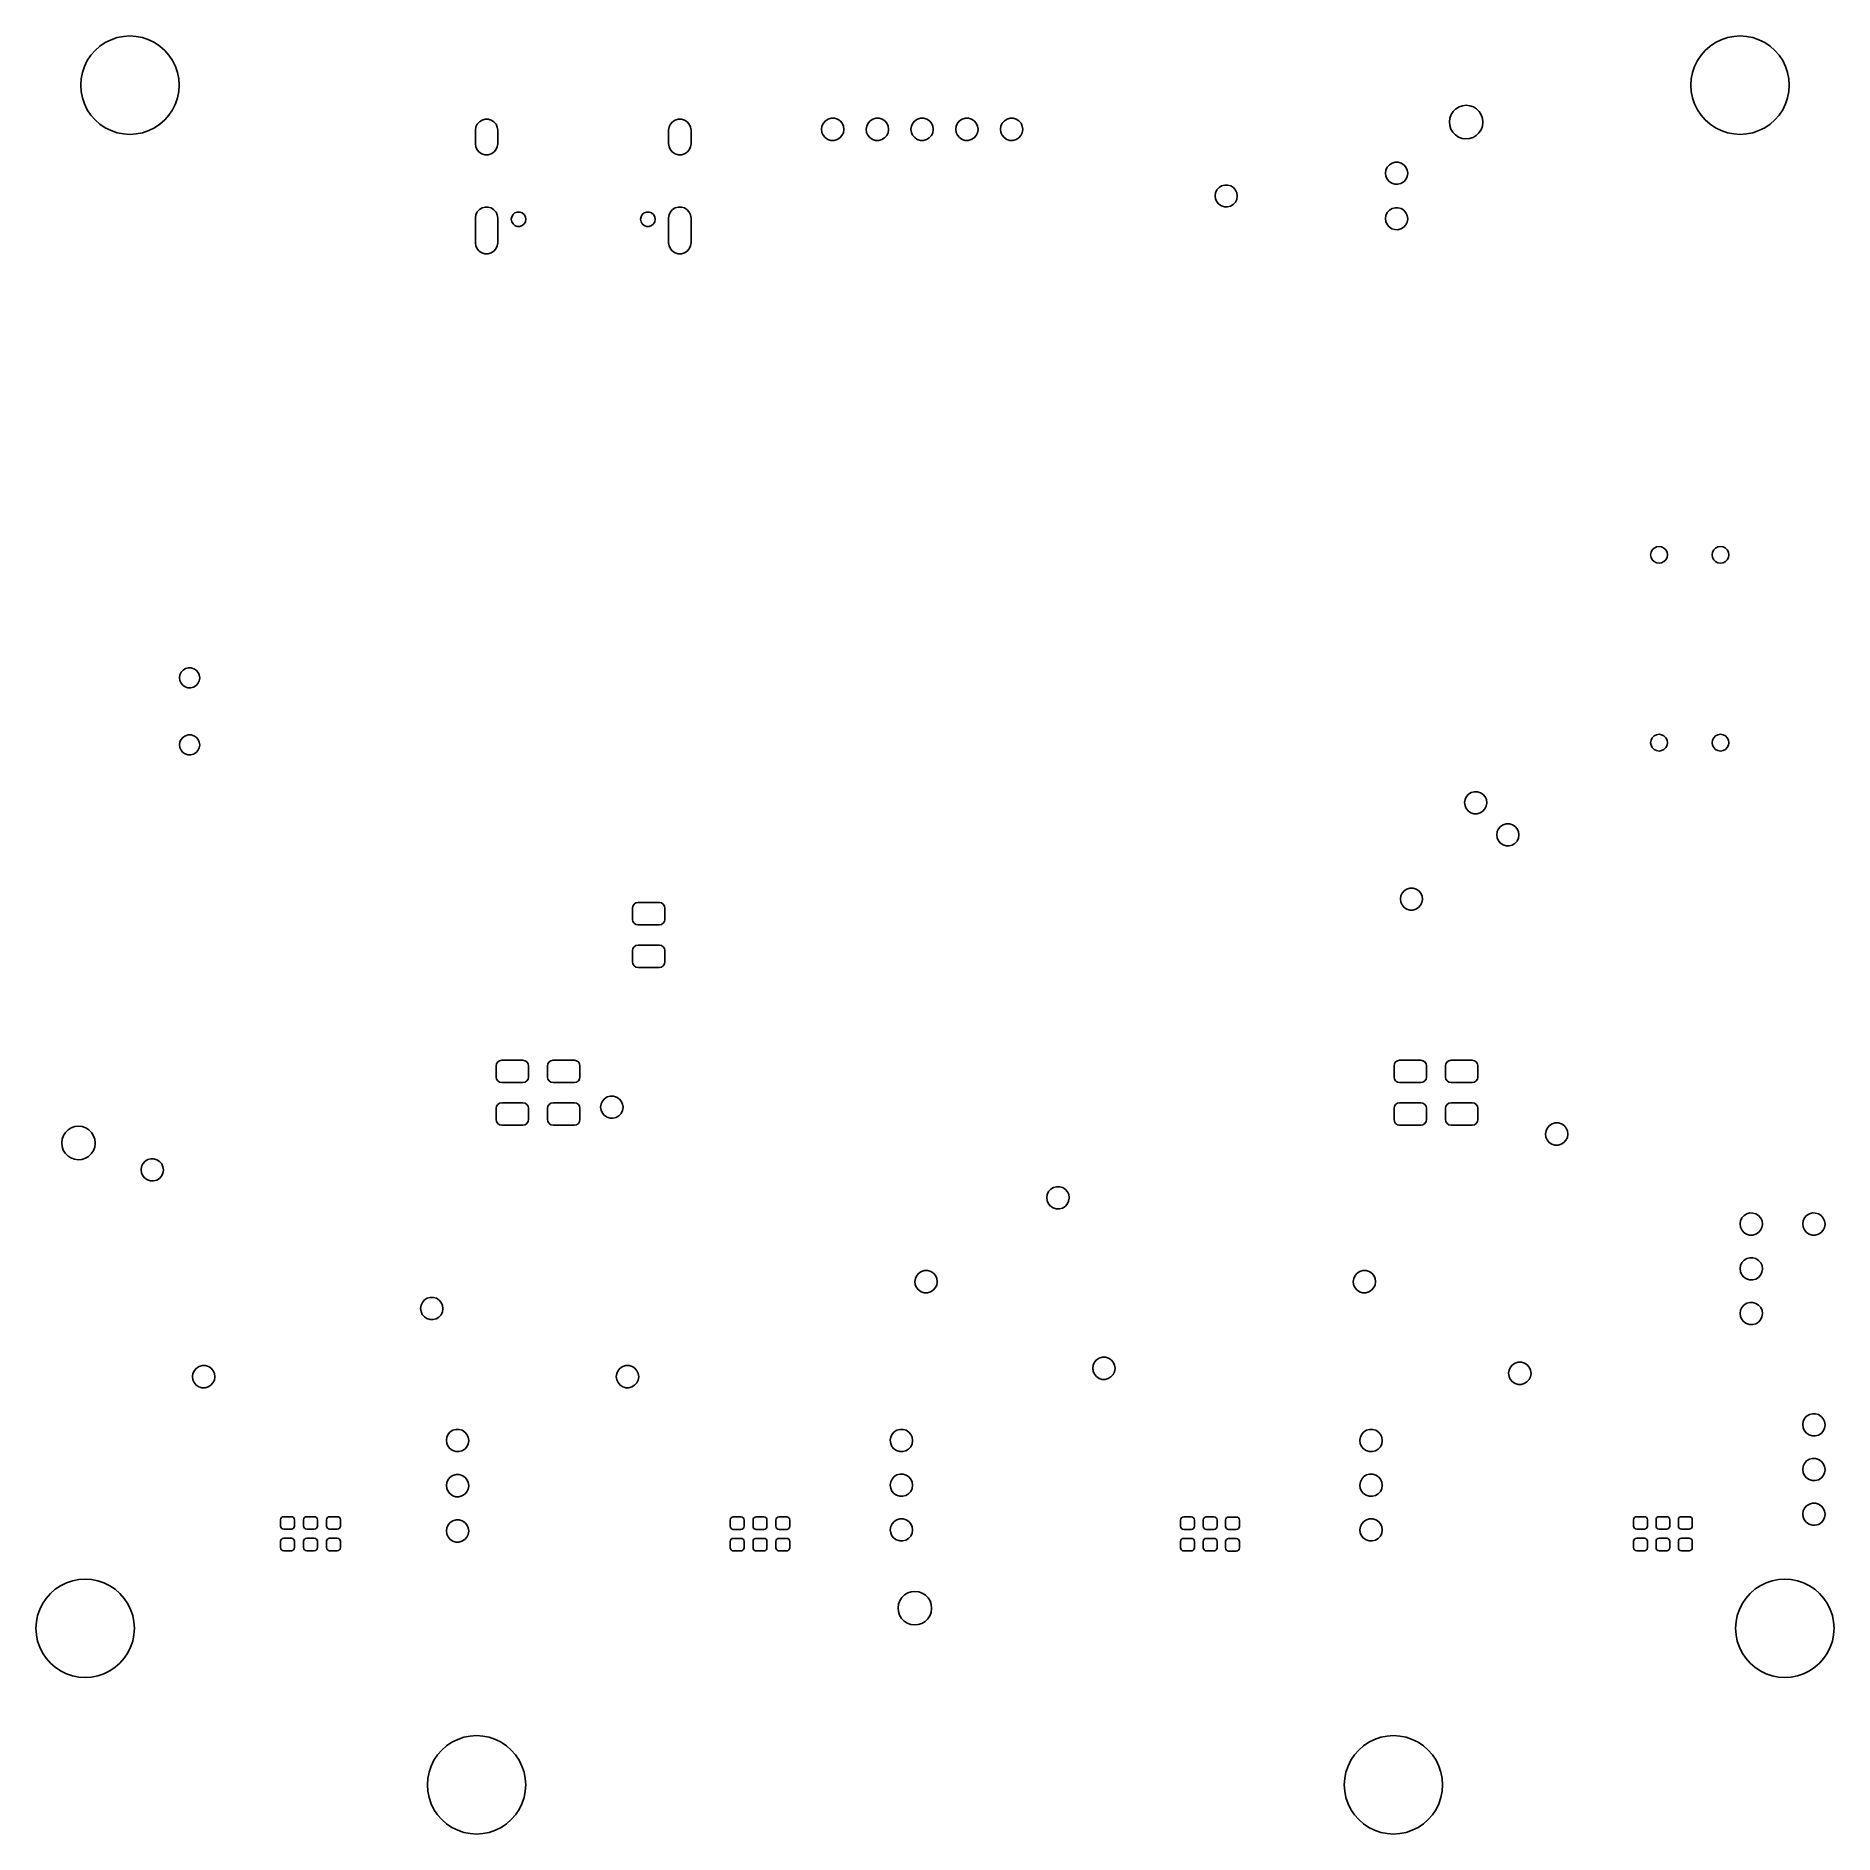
# Model space of a CAD drawing. Extents: x 1.04 to 4.2, y -7.23 to -4.07.
import ezdxf

# ---------------------------------------------------------------- set-up
doc = ezdxf.new("R2010")
doc.units = 0
doc.header["$MEASUREMENT"] = 0
doc.layers.add('BLACK', color=7, linetype='CONTINUOUS')

msp = doc.modelspace()

# ---------------------------------------------------------------- linework, layer by layer
at = {"layer": 'BLACK', "linetype": 'CONTINUOUS'}
for p, q in [((1.14806, -4.08483), (1.15748, -4.07853)), ((1.15748, -4.07853), (1.16764, -4.07352)), ((1.16764, -4.07352), (1.17837, -4.06988)), ((1.17837, -4.06988), (1.18948, -4.06767)), ((1.18948, -4.06767), (1.20079, -4.06693)), ((1.20079, -4.06693), (1.21209, -4.06767)), ((1.21209, -4.06767), (1.2232, -4.06988)), ((1.2232, -4.06988), (1.23393, -4.07352)), ((1.23393, -4.07352), (1.24409, -4.07853)), ((1.24409, -4.07853), (1.25351, -4.08483)), ((3.98271, -4.08483), (3.99213, -4.07853)), ((3.99213, -4.07853), (4.00229, -4.07352)), ((4.00229, -4.07352), (4.01302, -4.06988)), ((4.01302, -4.06988), (4.02413, -4.06767)), ((4.02413, -4.06767), (4.03543, -4.06693)), ((4.03543, -4.06693), (4.04674, -4.06767)), ((4.04674, -4.06767), (4.05785, -4.06988)), ((4.05785, -4.06988), (4.06858, -4.07352)), ((4.06858, -4.07352), (4.07874, -4.07853)), ((4.07874, -4.07853), (4.08816, -4.08483)), ((1.12077, -4.1204), (1.12578, -4.11024)), ((1.12578, -4.11024), (1.13207, -4.10082)), ((1.13207, -4.10082), (1.13954, -4.0923)), ((1.13954, -4.0923), (1.14806, -4.08483)), ((1.25351, -4.08483), (1.26203, -4.0923)), ((1.26203, -4.0923), (1.2695, -4.10082)), ((1.2695, -4.10082), (1.2758, -4.11024)), ((1.2758, -4.11024), (1.28081, -4.1204)), ((3.95541, -4.1204), (3.96042, -4.11024)), ((3.96042, -4.11024), (3.96672, -4.10082)), ((3.96672, -4.10082), (3.97419, -4.0923)), ((3.97419, -4.0923), (3.98271, -4.08483)), ((4.08816, -4.08483), (4.09668, -4.0923)), ((4.09668, -4.0923), (4.10415, -4.10082)), ((4.10415, -4.10082), (4.11044, -4.11024)), ((4.11044, -4.11024), (4.11545, -4.1204)), ((1.11417, -4.15354), (1.11491, -4.14224)), ((1.11491, -4.14224), (1.11712, -4.13113)), ((1.11712, -4.13113), (1.12077, -4.1204)), ((1.28081, -4.1204), (1.28445, -4.13113)), ((1.28445, -4.13113), (1.28666, -4.14224)), ((1.28666, -4.14224), (1.2874, -4.15354)), ((3.94882, -4.15354), (3.94956, -4.14224)), ((3.94956, -4.14224), (3.95177, -4.13113)), ((3.95177, -4.13113), (3.95541, -4.1204)), ((4.11545, -4.1204), (4.1191, -4.13113)), ((4.1191, -4.13113), (4.12131, -4.14224)), ((4.12131, -4.14224), (4.12205, -4.15354)), ((1.11491, -4.16485), (1.11417, -4.15354)), ((1.11712, -4.17596), (1.11491, -4.16485)), ((1.12077, -4.18669), (1.11712, -4.17596)), ((1.28445, -4.17596), (1.28081, -4.18669)), ((1.28666, -4.16485), (1.28445, -4.17596)), ((1.2874, -4.15354), (1.28666, -4.16485)), ((3.94956, -4.16485), (3.94882, -4.15354)), ((3.95177, -4.17596), (3.94956, -4.16485)), ((3.95541, -4.18669), (3.95177, -4.17596)), ((4.1191, -4.17596), (4.11545, -4.18669)), ((4.12131, -4.16485), (4.1191, -4.17596)), ((4.12205, -4.15354), (4.12131, -4.16485)), ((1.12578, -4.19685), (1.12077, -4.18669)), ((1.13207, -4.20627), (1.12578, -4.19685)), ((1.13954, -4.21479), (1.13207, -4.20627)), ((1.2695, -4.20627), (1.26203, -4.21479)), ((1.2758, -4.19685), (1.2695, -4.20627)), ((1.28081, -4.18669), (1.2758, -4.19685)), ((3.52445, -4.21156), (3.5267, -4.20537)), ((3.5267, -4.20537), (3.53027, -4.19984)), ((3.53027, -4.19984), (3.53497, -4.19524)), ((3.53497, -4.19524), (3.54058, -4.19179)), ((3.54058, -4.19179), (3.54681, -4.18967)), ((3.54681, -4.18967), (3.55336, -4.18898)), ((3.55336, -4.18898), (3.55989, -4.18976)), ((3.55989, -4.18976), (3.56609, -4.19196)), ((3.56609, -4.19196), (3.57165, -4.19549)), ((3.57165, -4.19549), (3.57629, -4.20016)), ((3.57629, -4.20016), (3.57978, -4.20575)), ((3.57978, -4.20575), (3.58194, -4.21196)), ((3.96042, -4.19685), (3.95541, -4.18669)), ((3.96672, -4.20627), (3.96042, -4.19685)), ((3.97419, -4.21479), (3.96672, -4.20627)), ((4.10415, -4.20627), (4.09668, -4.21479)), ((4.11044, -4.19685), (4.10415, -4.20627)), ((4.11545, -4.18669), (4.11044, -4.19685)), ((1.14806, -4.22226), (1.13954, -4.21479)), ((1.15748, -4.22855), (1.14806, -4.22226)), ((1.16764, -4.23356), (1.15748, -4.22855)), ((1.17837, -4.23721), (1.16764, -4.23356)), ((1.18948, -4.23942), (1.17837, -4.23721)), ((1.20079, -4.24016), (1.18948, -4.23942)), ((1.21209, -4.23942), (1.20079, -4.24016)), ((1.2232, -4.23721), (1.21209, -4.23942)), ((1.23393, -4.23356), (1.2232, -4.23721)), ((1.24409, -4.22855), (1.23393, -4.23356)), ((1.25351, -4.22226), (1.24409, -4.22855)), ((1.26203, -4.21479), (1.25351, -4.22226)), ((1.80906, -4.23264), (1.80992, -4.22713)), ((1.80906, -4.23288), (1.80906, -4.23264)), ((1.80906, -4.25651), (1.80906, -4.23288)), ((1.80992, -4.22713), (1.81229, -4.22208)), ((1.81229, -4.22208), (1.81598, -4.21789)), ((1.81598, -4.21789), (1.8207, -4.21491)), ((1.8207, -4.21491), (1.82607, -4.21338)), ((1.82607, -4.21338), (1.83165, -4.21341)), ((1.83165, -4.21341), (1.837, -4.21501)), ((1.837, -4.21501), (1.84168, -4.21805)), ((1.84168, -4.21805), (1.84532, -4.22228)), ((1.84532, -4.22228), (1.84763, -4.22736)), ((1.84763, -4.22736), (1.84843, -4.23288)), ((1.84843, -4.23288), (1.84843, -4.25651)), ((2.14921, -4.23264), (2.15007, -4.22713)), ((2.14921, -4.23288), (2.14921, -4.23264)), ((2.14921, -4.25651), (2.14921, -4.23288)), ((2.15007, -4.22713), (2.15244, -4.22208)), ((2.15244, -4.22208), (2.15614, -4.21789)), ((2.15614, -4.21789), (2.16086, -4.21491)), ((2.16086, -4.21491), (2.16623, -4.21338)), ((2.16623, -4.21338), (2.17181, -4.21341)), ((2.17181, -4.21341), (2.17715, -4.21501)), ((2.17715, -4.21501), (2.18184, -4.21805)), ((2.18184, -4.21805), (2.18548, -4.22228)), ((2.18548, -4.22228), (2.18779, -4.22736)), ((2.18779, -4.22736), (2.18858, -4.23288)), ((2.18858, -4.23288), (2.18858, -4.25651)), ((2.41831, -4.23106), (2.41917, -4.22554)), ((2.41903, -4.23659), (2.41831, -4.23106)), ((2.42128, -4.2417), (2.41903, -4.23659)), ((2.41917, -4.22554), (2.42154, -4.22049)), ((2.42154, -4.22049), (2.42523, -4.21631)), ((2.42523, -4.21631), (2.42995, -4.21333)), ((2.42995, -4.21333), (2.43532, -4.2118)), ((2.43532, -4.2118), (2.4409, -4.21183)), ((2.4409, -4.21183), (2.44625, -4.21343)), ((2.44625, -4.21343), (2.45093, -4.21647)), ((2.45093, -4.21647), (2.45458, -4.22069)), ((2.45675, -4.23728), (2.45431, -4.24231)), ((2.45458, -4.22069), (2.45689, -4.22577)), ((2.45767, -4.23178), (2.45675, -4.23728)), ((2.45689, -4.22577), (2.45768, -4.2313)), ((2.45768, -4.2313), (2.45767, -4.23178)), ((2.49705, -4.23106), (2.49791, -4.22554)), ((2.49777, -4.23659), (2.49705, -4.23106)), ((2.50002, -4.2417), (2.49777, -4.23659)), ((2.49791, -4.22554), (2.50028, -4.22049)), ((2.50028, -4.22049), (2.50397, -4.21631)), ((2.50397, -4.21631), (2.50869, -4.21333)), ((2.50869, -4.21333), (2.51406, -4.2118)), ((2.51406, -4.2118), (2.51964, -4.21183)), ((2.51964, -4.21183), (2.52499, -4.21343)), ((2.52499, -4.21343), (2.52967, -4.21647)), ((2.52967, -4.21647), (2.53332, -4.22069)), ((2.53549, -4.23728), (2.53305, -4.24231)), ((2.53332, -4.22069), (2.53563, -4.22577)), ((2.53641, -4.23178), (2.53549, -4.23728)), ((2.53563, -4.22577), (2.53642, -4.2313)), ((2.53642, -4.2313), (2.53641, -4.23178)), ((2.57579, -4.23106), (2.57665, -4.22554)), ((2.57651, -4.23659), (2.57579, -4.23106)), ((2.57876, -4.2417), (2.57651, -4.23659)), ((2.57665, -4.22554), (2.57902, -4.22049)), ((2.57902, -4.22049), (2.58271, -4.21631)), ((2.58271, -4.21631), (2.58743, -4.21333)), ((2.58743, -4.21333), (2.5928, -4.2118)), ((2.5928, -4.2118), (2.59838, -4.21183)), ((2.59838, -4.21183), (2.60373, -4.21343)), ((2.60373, -4.21343), (2.60841, -4.21647)), ((2.60841, -4.21647), (2.61206, -4.22069)), ((2.61423, -4.23728), (2.61179, -4.24231)), ((2.61206, -4.22069), (2.61437, -4.22577)), ((2.61515, -4.23178), (2.61423, -4.23728)), ((2.61437, -4.22577), (2.61516, -4.2313)), ((2.61516, -4.2313), (2.61515, -4.23178)), ((2.65453, -4.23106), (2.65539, -4.22554)), ((2.65525, -4.23659), (2.65453, -4.23106)), ((2.6575, -4.2417), (2.65525, -4.23659)), ((2.65539, -4.22554), (2.65776, -4.22049)), ((2.65776, -4.22049), (2.66145, -4.21631)), ((2.66145, -4.21631), (2.66617, -4.21333)), ((2.66617, -4.21333), (2.67154, -4.2118)), ((2.67154, -4.2118), (2.67712, -4.21183)), ((2.67712, -4.21183), (2.68247, -4.21343)), ((2.68247, -4.21343), (2.68715, -4.21647)), ((2.68715, -4.21647), (2.6908, -4.22069)), ((2.69297, -4.23728), (2.69053, -4.24231)), ((2.6908, -4.22069), (2.69311, -4.22577)), ((2.69389, -4.23178), (2.69297, -4.23728)), ((2.69311, -4.22577), (2.6939, -4.2313)), ((2.6939, -4.2313), (2.69389, -4.23178)), ((2.73327, -4.23106), (2.73413, -4.22554)), ((2.73399, -4.23659), (2.73327, -4.23106)), ((2.73624, -4.2417), (2.73399, -4.23659)), ((2.73413, -4.22554), (2.7365, -4.22049)), ((2.7365, -4.22049), (2.74019, -4.21631)), ((2.74019, -4.21631), (2.74491, -4.21333)), ((2.74491, -4.21333), (2.75028, -4.2118)), ((2.75028, -4.2118), (2.75586, -4.21183)), ((2.75586, -4.21183), (2.76121, -4.21343)), ((2.76121, -4.21343), (2.76589, -4.21647)), ((2.76589, -4.21647), (2.76954, -4.22069)), ((2.77171, -4.23728), (2.76927, -4.24231)), ((2.76954, -4.22069), (2.77185, -4.22577)), ((2.77263, -4.23178), (2.77171, -4.23728)), ((2.77185, -4.22577), (2.77264, -4.2313)), ((2.77264, -4.2313), (2.77263, -4.23178)), ((3.52362, -4.21809), (3.52445, -4.21156)), ((3.52427, -4.22464), (3.52362, -4.21809)), ((3.52635, -4.23089), (3.52427, -4.22464)), ((3.52976, -4.23652), (3.52635, -4.23089)), ((3.53433, -4.24126), (3.52976, -4.23652)), ((3.53984, -4.24486), (3.53433, -4.24126)), ((3.57577, -4.23748), (3.571, -4.24202)), ((3.57941, -4.232), (3.57577, -4.23748)), ((3.58175, -4.22585), (3.57941, -4.232)), ((3.58267, -4.21933), (3.58175, -4.22585)), ((3.58194, -4.21196), (3.58268, -4.2185)), ((3.58268, -4.2185), (3.58267, -4.21933)), ((3.98271, -4.22226), (3.97419, -4.21479)), ((3.99213, -4.22855), (3.98271, -4.22226)), ((4.00229, -4.23356), (3.99213, -4.22855)), ((4.01302, -4.23721), (4.00229, -4.23356)), ((4.02413, -4.23942), (4.01302, -4.23721)), ((4.03543, -4.24016), (4.02413, -4.23942)), ((4.04674, -4.23942), (4.03543, -4.24016)), ((4.05785, -4.23721), (4.04674, -4.23942)), ((4.06858, -4.23356), (4.05785, -4.23721)), ((4.07874, -4.22855), (4.06858, -4.23356)), ((4.08816, -4.22226), (4.07874, -4.22855)), ((4.09668, -4.21479), (4.08816, -4.22226)), ((1.80985, -4.26203), (1.80906, -4.25651)), ((1.81216, -4.26711), (1.80985, -4.26203)), ((1.8158, -4.27134), (1.81216, -4.26711)), ((1.82048, -4.27437), (1.8158, -4.27134)), ((1.8415, -4.2715), (1.83678, -4.27447)), ((1.84519, -4.26731), (1.8415, -4.2715)), ((1.84757, -4.26226), (1.84519, -4.26731)), ((1.84842, -4.25675), (1.84757, -4.26226)), ((1.84843, -4.25651), (1.84842, -4.25675)), ((2.15, -4.26203), (2.14921, -4.25651)), ((2.15231, -4.26711), (2.15, -4.26203)), ((2.15596, -4.27134), (2.15231, -4.26711)), ((2.16064, -4.27437), (2.15596, -4.27134)), ((2.18166, -4.2715), (2.17694, -4.27447)), ((2.18535, -4.26731), (2.18166, -4.2715)), ((2.18772, -4.26226), (2.18535, -4.26731)), ((2.18858, -4.25675), (2.18772, -4.26226)), ((2.18858, -4.25651), (2.18858, -4.25675)), ((2.42487, -4.24597), (2.42128, -4.2417)), ((2.42952, -4.24907), (2.42487, -4.24597)), ((2.43484, -4.25073), (2.42952, -4.24907)), ((2.44043, -4.25083), (2.43484, -4.25073)), ((2.44581, -4.24937), (2.44043, -4.25083)), ((2.45057, -4.24644), (2.44581, -4.24937)), ((2.45431, -4.24231), (2.45057, -4.24644)), ((2.50361, -4.24597), (2.50002, -4.2417)), ((2.50826, -4.24907), (2.50361, -4.24597)), ((2.51358, -4.25073), (2.50826, -4.24907)), ((2.51917, -4.25083), (2.51358, -4.25073)), ((2.52455, -4.24937), (2.51917, -4.25083)), ((2.52931, -4.24644), (2.52455, -4.24937)), ((2.53305, -4.24231), (2.52931, -4.24644)), ((2.58235, -4.24597), (2.57876, -4.2417)), ((2.587, -4.24907), (2.58235, -4.24597)), ((2.59233, -4.25073), (2.587, -4.24907)), ((2.59791, -4.25083), (2.59233, -4.25073)), ((2.60329, -4.24937), (2.59791, -4.25083)), ((2.60805, -4.24644), (2.60329, -4.24937)), ((2.61179, -4.24231), (2.60805, -4.24644)), ((2.66109, -4.24597), (2.6575, -4.2417)), ((2.66574, -4.24907), (2.66109, -4.24597)), ((2.67107, -4.25073), (2.66574, -4.24907)), ((2.67665, -4.25083), (2.67107, -4.25073)), ((2.68203, -4.24937), (2.67665, -4.25083)), ((2.68679, -4.24644), (2.68203, -4.24937)), ((2.69053, -4.24231), (2.68679, -4.24644)), ((2.73983, -4.24597), (2.73624, -4.2417)), ((2.74448, -4.24907), (2.73983, -4.24597)), ((2.74981, -4.25073), (2.74448, -4.24907)), ((2.75539, -4.25083), (2.74981, -4.25073)), ((2.76077, -4.24937), (2.75539, -4.25083)), ((2.76553, -4.24644), (2.76077, -4.24937)), ((2.76927, -4.24231), (2.76553, -4.24644)), ((3.54601, -4.24715), (3.53984, -4.24486)), ((3.55253, -4.24803), (3.54601, -4.24715)), ((3.55909, -4.24743), (3.55253, -4.24803)), ((3.56535, -4.24539), (3.55909, -4.24743)), ((3.571, -4.24202), (3.56535, -4.24539)), ((1.82583, -4.27597), (1.82048, -4.27437)), ((1.83141, -4.27601), (1.82583, -4.27597)), ((1.83678, -4.27447), (1.83141, -4.27601)), ((2.16599, -4.27597), (2.16064, -4.27437)), ((2.17157, -4.27601), (2.16599, -4.27597)), ((2.17694, -4.27447), (2.17157, -4.27601)), ((3.4112, -4.30843), (3.41205, -4.30297)), ((3.41205, -4.30297), (3.4144, -4.29796)), ((3.4144, -4.29796), (3.41807, -4.29381)), ((3.41807, -4.29381), (3.42274, -4.29086)), ((3.42274, -4.29086), (3.42806, -4.28934)), ((3.42806, -4.28934), (3.43359, -4.28938)), ((3.43359, -4.28938), (3.43889, -4.29096)), ((3.43889, -4.29096), (3.44353, -4.29397)), ((3.44353, -4.29397), (3.44714, -4.29816)), ((3.44714, -4.29816), (3.44943, -4.3032)), ((3.44943, -4.3032), (3.45022, -4.30867)), ((3.1144, -4.33792), (3.11807, -4.33378)), ((3.11807, -4.33378), (3.12274, -4.33082)), ((3.12274, -4.33082), (3.12806, -4.3293)), ((3.12806, -4.3293), (3.13359, -4.32934)), ((3.13359, -4.32934), (3.13889, -4.33092)), ((3.13889, -4.33092), (3.14353, -4.33393)), ((3.14353, -4.33393), (3.14714, -4.33812)), ((3.41192, -4.31392), (3.4112, -4.30843)), ((3.41415, -4.31898), (3.41192, -4.31392)), ((3.41771, -4.32321), (3.41415, -4.31898)), ((3.42231, -4.32628), (3.41771, -4.32321)), ((3.42759, -4.32793), (3.42231, -4.32628)), ((3.43312, -4.32803), (3.42759, -4.32793)), ((3.43846, -4.32657), (3.43312, -4.32803)), ((3.44317, -4.32368), (3.43846, -4.32657)), ((3.44688, -4.31958), (3.44317, -4.32368)), ((3.44929, -4.3146), (3.44688, -4.31958)), ((3.45021, -4.30915), (3.44929, -4.3146)), ((3.45022, -4.30867), (3.45021, -4.30915)), ((1.8207, -4.36964), (1.82607, -4.3681)), ((1.82607, -4.3681), (1.83165, -4.36814)), ((1.83165, -4.36814), (1.837, -4.36974)), ((2.16086, -4.36964), (2.16623, -4.3681)), ((2.16623, -4.3681), (2.17181, -4.36814)), ((2.17181, -4.36814), (2.17715, -4.36974)), ((3.1112, -4.34839), (3.11205, -4.34293)), ((3.11192, -4.35388), (3.1112, -4.34839)), ((3.11415, -4.35894), (3.11192, -4.35388)), ((3.11205, -4.34293), (3.1144, -4.33792)), ((3.11771, -4.36317), (3.11415, -4.35894)), ((3.12231, -4.36624), (3.11771, -4.36317)), ((3.12759, -4.36789), (3.12231, -4.36624)), ((3.13312, -4.36799), (3.12759, -4.36789)), ((3.13846, -4.36653), (3.13312, -4.36799)), ((3.14317, -4.36364), (3.13846, -4.36653)), ((3.14688, -4.35954), (3.14317, -4.36364)), ((3.14929, -4.35456), (3.14688, -4.35954)), ((3.14714, -4.33812), (3.14943, -4.34316)), ((3.15021, -4.34911), (3.14929, -4.35456)), ((3.14943, -4.34316), (3.15022, -4.34863)), ((3.15022, -4.34863), (3.15021, -4.34911)), ((1.80906, -4.38737), (1.80992, -4.38185)), ((1.80906, -4.38761), (1.80906, -4.38737)), ((1.80906, -4.43091), (1.80906, -4.38761)), ((1.80992, -4.38185), (1.81229, -4.3768)), ((1.81229, -4.3768), (1.81598, -4.37262)), ((1.81598, -4.37262), (1.8207, -4.36964)), ((1.837, -4.36974), (1.84168, -4.37277)), ((1.84168, -4.37277), (1.84532, -4.377)), ((1.84532, -4.377), (1.84763, -4.38208)), ((1.84763, -4.38208), (1.84843, -4.38761)), ((1.84843, -4.38761), (1.84843, -4.43091)), ((1.87224, -4.38958), (1.87302, -4.3852)), ((1.87302, -4.39395), (1.87224, -4.38958)), ((1.87302, -4.3852), (1.87524, -4.38135)), ((1.87524, -4.3978), (1.87302, -4.39395)), ((1.87524, -4.38135), (1.87864, -4.37849)), ((1.87864, -4.40066), (1.87524, -4.3978)), ((1.87864, -4.37849), (1.88282, -4.37697)), ((1.88282, -4.37697), (1.88726, -4.37697)), ((1.88726, -4.37697), (1.89144, -4.37849)), ((1.89144, -4.37849), (1.89484, -4.38135)), ((1.89484, -4.3978), (1.89144, -4.40066)), ((1.89484, -4.38135), (1.89706, -4.3852)), ((1.89706, -4.39395), (1.89484, -4.3978)), ((1.89706, -4.3852), (1.89783, -4.38958)), ((1.89783, -4.38958), (1.89706, -4.39395)), ((2.0998, -4.38958), (2.10057, -4.3852)), ((2.10057, -4.39395), (2.0998, -4.38958)), ((2.10057, -4.3852), (2.1028, -4.38135)), ((2.1028, -4.3978), (2.10057, -4.39395)), ((2.1028, -4.38135), (2.1062, -4.37849)), ((2.1062, -4.40066), (2.1028, -4.3978)), ((2.1062, -4.37849), (2.11038, -4.37697)), ((2.11038, -4.37697), (2.11482, -4.37697)), ((2.11482, -4.37697), (2.119, -4.37849)), ((2.119, -4.37849), (2.1224, -4.38135)), ((2.1224, -4.3978), (2.119, -4.40066)), ((2.1224, -4.38135), (2.12462, -4.3852)), ((2.12462, -4.39395), (2.1224, -4.3978)), ((2.12462, -4.3852), (2.12539, -4.38958)), ((2.12539, -4.38958), (2.12462, -4.39395)), ((2.14921, -4.38737), (2.15007, -4.38185)), ((2.14921, -4.38761), (2.14921, -4.38737)), ((2.14921, -4.43091), (2.14921, -4.38761)), ((2.15007, -4.38185), (2.15244, -4.3768)), ((2.15244, -4.3768), (2.15614, -4.37262)), ((2.15614, -4.37262), (2.16086, -4.36964)), ((2.17715, -4.36974), (2.18184, -4.37277)), ((2.18184, -4.37277), (2.18548, -4.377)), ((2.18548, -4.377), (2.18779, -4.38208)), ((2.18779, -4.38208), (2.18858, -4.38761)), ((2.18858, -4.38761), (2.18858, -4.43091)), ((3.4112, -4.38835), (3.41205, -4.38289)), ((3.41192, -4.39384), (3.4112, -4.38835)), ((3.41415, -4.3989), (3.41192, -4.39384)), ((3.41205, -4.38289), (3.4144, -4.37788)), ((3.41771, -4.40313), (3.41415, -4.3989)), ((3.4144, -4.37788), (3.41807, -4.37374)), ((3.41807, -4.37374), (3.42274, -4.37078)), ((3.42274, -4.37078), (3.42806, -4.36926)), ((3.42806, -4.36926), (3.43359, -4.3693)), ((3.43359, -4.3693), (3.43889, -4.37088)), ((3.43889, -4.37088), (3.44353, -4.37389)), ((3.44688, -4.3995), (3.44317, -4.4036)), ((3.44353, -4.37389), (3.44714, -4.37808)), ((3.44929, -4.39452), (3.44688, -4.3995)), ((3.44714, -4.37808), (3.44943, -4.38312)), ((3.45021, -4.38907), (3.44929, -4.39452)), ((3.44943, -4.38312), (3.45022, -4.38859)), ((3.45022, -4.38859), (3.45021, -4.38907)), ((1.80985, -4.43644), (1.80906, -4.43091)), ((1.84842, -4.43115), (1.84757, -4.43667)), ((1.84843, -4.43091), (1.84842, -4.43115)), ((1.88282, -4.40218), (1.87864, -4.40066)), ((1.88726, -4.40218), (1.88282, -4.40218)), ((1.89144, -4.40066), (1.88726, -4.40218)), ((2.11038, -4.40218), (2.1062, -4.40066)), ((2.11482, -4.40218), (2.11038, -4.40218)), ((2.119, -4.40066), (2.11482, -4.40218)), ((2.15, -4.43644), (2.14921, -4.43091)), ((2.18858, -4.43115), (2.18772, -4.43667)), ((2.18858, -4.43091), (2.18858, -4.43115)), ((3.42231, -4.4062), (3.41771, -4.40313)), ((3.42759, -4.40785), (3.42231, -4.4062)), ((3.43312, -4.40795), (3.42759, -4.40785)), ((3.43846, -4.4065), (3.43312, -4.40795)), ((3.44317, -4.4036), (3.43846, -4.4065)), ((1.81216, -4.44152), (1.80985, -4.43644)), ((1.8158, -4.44575), (1.81216, -4.44152)), ((1.82048, -4.44878), (1.8158, -4.44575)), ((1.82583, -4.45038), (1.82048, -4.44878)), ((1.83141, -4.45042), (1.82583, -4.45038)), ((1.83678, -4.44888), (1.83141, -4.45042)), ((1.8415, -4.44591), (1.83678, -4.44888)), ((1.84519, -4.44172), (1.8415, -4.44591)), ((1.84757, -4.43667), (1.84519, -4.44172)), ((2.15231, -4.44152), (2.15, -4.43644)), ((2.15596, -4.44575), (2.15231, -4.44152)), ((2.16064, -4.44878), (2.15596, -4.44575)), ((2.16599, -4.45038), (2.16064, -4.44878)), ((2.17157, -4.45042), (2.16599, -4.45038)), ((2.17694, -4.44888), (2.17157, -4.45042)), ((2.18166, -4.44591), (2.17694, -4.44888)), ((2.18535, -4.44172), (2.18166, -4.44591)), ((2.18772, -4.43667), (2.18535, -4.44172)), ((3.88077, -4.97164), (3.88404, -4.96837)), ((3.88404, -4.96837), (3.88815, -4.96627)), ((3.88815, -4.96627), (3.89272, -4.96555)), ((3.89272, -4.96555), (3.89728, -4.96627)), ((3.89728, -4.96627), (3.90139, -4.96837)), ((3.90139, -4.96837), (3.90466, -4.97164)), ((3.98904, -4.97164), (3.99231, -4.96837)), ((3.99231, -4.96837), (3.99642, -4.96627)), ((3.99642, -4.96627), (4.00098, -4.96555)), ((4.00098, -4.96555), (4.00555, -4.96627)), ((4.00555, -4.96627), (4.00966, -4.96837)), ((4.00966, -4.96837), (4.01293, -4.97164)), ((3.87795, -4.98031), (3.87868, -4.97575)), ((3.87868, -4.98488), (3.87795, -4.98031)), ((3.87868, -4.97575), (3.88077, -4.97164)), ((3.88077, -4.98899), (3.87868, -4.98488)), ((3.88404, -4.99226), (3.88077, -4.98899)), ((3.88815, -4.99436), (3.88404, -4.99226)), ((3.89272, -4.99508), (3.88815, -4.99436)), ((3.89728, -4.99436), (3.89272, -4.99508)), ((3.90139, -4.99226), (3.89728, -4.99436)), ((3.90466, -4.98899), (3.90139, -4.99226)), ((3.90466, -4.97164), (3.90676, -4.97575)), ((3.90676, -4.98488), (3.90466, -4.98899)), ((3.90676, -4.97575), (3.90748, -4.98031)), ((3.90748, -4.98031), (3.90676, -4.98488)), ((3.98622, -4.98031), (3.98694, -4.97575)), ((3.98694, -4.98488), (3.98622, -4.98031)), ((3.98694, -4.97575), (3.98904, -4.97164)), ((3.98904, -4.98899), (3.98694, -4.98488)), ((3.99231, -4.99226), (3.98904, -4.98899)), ((3.99642, -4.99436), (3.99231, -4.99226)), ((4.00098, -4.99508), (3.99642, -4.99436)), ((4.00555, -4.99436), (4.00098, -4.99508)), ((4.00966, -4.99226), (4.00555, -4.99436)), ((4.01293, -4.98899), (4.00966, -4.99226)), ((4.01293, -4.97164), (4.01503, -4.97575)), ((4.01503, -4.98488), (4.01293, -4.98899)), ((4.01503, -4.97575), (4.01575, -4.98031)), ((4.01575, -4.98031), (4.01503, -4.98488)), ((1.28896, -5.19167), (1.2911, -5.18712)), ((1.2911, -5.18712), (1.29442, -5.18336)), ((1.29442, -5.18336), (1.29867, -5.18068)), ((1.29867, -5.18068), (1.3035, -5.1793)), ((1.3035, -5.1793), (1.30852, -5.17933)), ((1.30852, -5.17933), (1.31334, -5.18077)), ((1.31334, -5.18077), (1.31755, -5.1835)), ((1.31755, -5.1835), (1.32083, -5.18731)), ((1.32083, -5.18731), (1.32291, -5.19188)), ((1.28819, -5.19663), (1.28896, -5.19167)), ((1.28884, -5.20161), (1.28819, -5.19663)), ((1.29086, -5.20621), (1.28884, -5.20161)), ((1.2941, -5.21006), (1.29086, -5.20621)), ((1.29828, -5.21284), (1.2941, -5.21006)), ((1.30307, -5.21434), (1.29828, -5.21284)), ((1.3081, -5.21443), (1.30307, -5.21434)), ((1.31294, -5.21311), (1.3081, -5.21443)), ((1.31722, -5.21048), (1.31294, -5.21311)), ((1.32059, -5.20676), (1.31722, -5.21048)), ((1.32278, -5.20224), (1.32059, -5.20676)), ((1.32362, -5.19728), (1.32278, -5.20224)), ((1.32291, -5.19188), (1.32362, -5.19685)), ((1.32362, -5.19685), (1.32362, -5.19728)), ((1.28819, -5.31474), (1.28896, -5.30978)), ((1.28884, -5.31972), (1.28819, -5.31474)), ((1.28896, -5.30978), (1.2911, -5.30523)), ((1.2911, -5.30523), (1.29442, -5.30147)), ((1.29442, -5.30147), (1.29867, -5.29879)), ((1.29867, -5.29879), (1.3035, -5.29741)), ((1.3035, -5.29741), (1.30852, -5.29744)), ((1.30852, -5.29744), (1.31334, -5.29888)), ((1.31334, -5.29888), (1.31755, -5.30161)), ((1.31755, -5.30161), (1.32083, -5.30542)), ((1.32083, -5.30542), (1.32291, -5.30999)), ((1.32362, -5.31539), (1.32278, -5.32035)), ((1.32291, -5.30999), (1.32362, -5.31496)), ((1.32362, -5.31496), (1.32362, -5.31539)), ((3.87795, -5.31102), (3.87868, -5.30646)), ((3.87868, -5.31559), (3.87795, -5.31102)), ((3.87868, -5.30646), (3.88077, -5.30235)), ((3.88077, -5.3197), (3.87868, -5.31559)), ((3.88077, -5.30235), (3.88404, -5.29908)), ((3.88404, -5.29908), (3.88815, -5.29698)), ((3.88815, -5.29698), (3.89272, -5.29626)), ((3.89272, -5.29626), (3.89728, -5.29698)), ((3.89728, -5.29698), (3.90139, -5.29908)), ((3.90139, -5.29908), (3.90466, -5.30235)), ((3.90466, -5.30235), (3.90676, -5.30646)), ((3.90676, -5.31559), (3.90466, -5.3197)), ((3.90676, -5.30646), (3.90748, -5.31102)), ((3.90748, -5.31102), (3.90676, -5.31559)), ((3.98622, -5.31102), (3.98694, -5.30646)), ((3.98694, -5.31559), (3.98622, -5.31102)), ((3.98694, -5.30646), (3.98904, -5.30235)), ((3.98904, -5.3197), (3.98694, -5.31559)), ((3.98904, -5.30235), (3.99231, -5.29908)), ((3.99231, -5.29908), (3.99642, -5.29698)), ((3.99642, -5.29698), (4.00098, -5.29626)), ((4.00098, -5.29626), (4.00555, -5.29698)), ((4.00555, -5.29698), (4.00966, -5.29908)), ((4.00966, -5.29908), (4.01293, -5.30235)), ((4.01293, -5.30235), (4.01503, -5.30646)), ((4.01503, -5.31559), (4.01293, -5.3197)), ((4.01503, -5.30646), (4.01575, -5.31102)), ((4.01575, -5.31102), (4.01503, -5.31559)), ((1.29086, -5.32432), (1.28884, -5.31972)), ((1.2941, -5.32817), (1.29086, -5.32432)), ((1.29828, -5.33095), (1.2941, -5.32817)), ((1.30307, -5.33245), (1.29828, -5.33095)), ((1.3081, -5.33254), (1.30307, -5.33245)), ((1.31294, -5.33122), (1.3081, -5.33254)), ((1.31722, -5.32859), (1.31294, -5.33122)), ((1.32059, -5.32487), (1.31722, -5.32859)), ((1.32278, -5.32035), (1.32059, -5.32487)), ((3.88404, -5.32297), (3.88077, -5.3197)), ((3.88815, -5.32506), (3.88404, -5.32297)), ((3.89272, -5.32579), (3.88815, -5.32506)), ((3.89728, -5.32506), (3.89272, -5.32579)), ((3.90139, -5.32297), (3.89728, -5.32506)), ((3.90466, -5.3197), (3.90139, -5.32297)), ((3.99231, -5.32297), (3.98904, -5.3197)), ((3.99642, -5.32506), (3.99231, -5.32297)), ((4.00098, -5.32579), (3.99642, -5.32506)), ((4.00555, -5.32506), (4.00098, -5.32579)), ((4.00966, -5.32297), (4.00555, -5.32506)), ((4.01293, -5.3197), (4.00966, -5.32297)), ((3.55051, -5.41654), (3.55136, -5.41108)), ((3.55136, -5.41108), (3.55371, -5.40607)), ((3.55371, -5.40607), (3.55737, -5.40192)), ((3.55737, -5.40192), (3.56205, -5.39897)), ((3.56205, -5.39897), (3.56737, -5.39745)), ((3.56737, -5.39745), (3.5729, -5.39749)), ((3.5729, -5.39749), (3.5782, -5.39907)), ((3.5782, -5.39907), (3.58284, -5.40208)), ((3.58284, -5.40208), (3.58645, -5.40627)), ((3.58645, -5.40627), (3.58874, -5.41131)), ((3.58874, -5.41131), (3.58952, -5.41678)), ((3.55122, -5.42203), (3.55051, -5.41654)), ((3.55345, -5.42709), (3.55122, -5.42203)), ((3.55701, -5.43132), (3.55345, -5.42709)), ((3.56161, -5.43439), (3.55701, -5.43132)), ((3.56689, -5.43604), (3.56161, -5.43439)), ((3.57242, -5.43614), (3.56689, -5.43604)), ((3.57776, -5.43468), (3.57242, -5.43614)), ((3.58247, -5.43179), (3.57776, -5.43468)), ((3.58619, -5.42769), (3.58247, -5.43179)), ((3.5886, -5.42271), (3.58619, -5.42769)), ((3.58952, -5.41726), (3.5886, -5.42271)), ((3.58952, -5.41678), (3.58952, -5.41726)), ((3.60702, -5.47306), (3.60787, -5.46759)), ((3.60774, -5.47854), (3.60702, -5.47306)), ((3.60787, -5.46759), (3.61022, -5.46258)), ((3.61022, -5.46258), (3.61388, -5.45844)), ((3.61388, -5.45844), (3.61856, -5.45549)), ((3.61856, -5.45549), (3.62388, -5.45397)), ((3.62388, -5.45397), (3.62941, -5.454)), ((3.62941, -5.454), (3.63471, -5.45558)), ((3.63471, -5.45558), (3.63935, -5.45859)), ((3.63935, -5.45859), (3.64296, -5.46278)), ((3.64296, -5.46278), (3.64525, -5.46782)), ((3.64603, -5.47377), (3.64511, -5.47922)), ((3.64525, -5.46782), (3.64603, -5.47329)), ((3.64603, -5.47329), (3.64603, -5.47377)), ((3.60996, -5.4836), (3.60774, -5.47854)), ((3.61352, -5.48784), (3.60996, -5.4836)), ((3.61813, -5.4909), (3.61352, -5.48784)), ((3.62341, -5.49255), (3.61813, -5.4909)), ((3.62894, -5.49265), (3.62341, -5.49255)), ((3.63427, -5.4912), (3.62894, -5.49265)), ((3.63899, -5.4883), (3.63427, -5.4912)), ((3.6427, -5.4842), (3.63899, -5.4883)), ((3.64511, -5.47922), (3.6427, -5.4842)), ((3.4442, -5.5716), (3.44888, -5.56865)), ((3.44888, -5.56865), (3.4542, -5.56713)), ((3.4542, -5.56713), (3.45973, -5.56717)), ((3.45973, -5.56717), (3.46503, -5.56875)), ((3.46503, -5.56875), (3.46967, -5.57176)), ((2.08563, -5.60236), (2.08638, -5.5986)), ((2.08563, -5.62205), (2.08563, -5.60236)), ((2.08638, -5.5986), (2.08851, -5.5954)), ((2.08851, -5.5954), (2.09171, -5.59327)), ((2.09171, -5.59327), (2.09547, -5.59252)), ((2.09547, -5.59252), (2.13287, -5.59252)), ((2.13287, -5.59252), (2.13664, -5.59327)), ((2.13664, -5.59327), (2.13983, -5.5954)), ((2.13983, -5.5954), (2.14197, -5.5986)), ((2.14197, -5.5986), (2.14272, -5.60236)), ((2.14272, -5.60236), (2.14272, -5.62205)), ((3.43734, -5.58622), (3.43819, -5.58076)), ((3.43806, -5.5917), (3.43734, -5.58622)), ((3.44029, -5.59677), (3.43806, -5.5917)), ((3.43819, -5.58076), (3.44054, -5.57575)), ((3.44385, -5.601), (3.44029, -5.59677)), ((3.44054, -5.57575), (3.4442, -5.5716)), ((3.44845, -5.60407), (3.44385, -5.601)), ((3.46931, -5.60147), (3.4646, -5.60436)), ((3.47302, -5.59737), (3.46931, -5.60147)), ((3.46967, -5.57176), (3.47328, -5.57595)), ((3.47543, -5.59239), (3.47302, -5.59737)), ((3.47328, -5.57595), (3.47557, -5.58098)), ((3.47635, -5.58694), (3.47543, -5.59239)), ((3.47557, -5.58098), (3.47636, -5.58646)), ((3.47636, -5.58646), (3.47635, -5.58694)), ((2.08638, -5.62581), (2.08563, -5.62205)), ((2.08851, -5.62901), (2.08638, -5.62581)), ((2.09171, -5.63114), (2.08851, -5.62901)), ((2.09547, -5.63189), (2.09171, -5.63114)), ((2.13287, -5.63189), (2.09547, -5.63189)), ((2.13664, -5.63114), (2.13287, -5.63189)), ((2.13983, -5.62901), (2.13664, -5.63114)), ((2.14197, -5.62581), (2.13983, -5.62901)), ((2.14272, -5.62205), (2.14197, -5.62581)), ((3.45373, -5.60572), (3.44845, -5.60407)), ((3.45926, -5.60582), (3.45373, -5.60572)), ((3.4646, -5.60436), (3.45926, -5.60582)), ((2.08563, -5.67717), (2.08638, -5.6734)), ((2.08563, -5.69685), (2.08563, -5.67717)), ((2.08638, -5.70062), (2.08563, -5.69685)), ((2.08638, -5.6734), (2.08851, -5.67021)), ((2.08851, -5.67021), (2.09171, -5.66807)), ((2.09171, -5.66807), (2.09547, -5.66732)), ((2.09547, -5.66732), (2.13287, -5.66732)), ((2.13287, -5.66732), (2.13664, -5.66807)), ((2.13664, -5.66807), (2.13983, -5.67021)), ((2.13983, -5.67021), (2.14197, -5.6734)), ((2.14197, -5.6734), (2.14272, -5.67717)), ((2.14272, -5.69685), (2.14197, -5.70062)), ((2.14272, -5.67717), (2.14272, -5.69685)), ((2.08851, -5.70381), (2.08638, -5.70062)), ((2.09171, -5.70594), (2.08851, -5.70381)), ((2.09547, -5.70669), (2.09171, -5.70594)), ((2.13287, -5.70669), (2.09547, -5.70669)), ((2.13664, -5.70594), (2.13287, -5.70669)), ((2.13983, -5.70381), (2.13664, -5.70594)), ((2.14197, -5.70062), (2.13983, -5.70381)), ((1.84547, -5.87992), (1.84622, -5.87615)), ((1.84547, -5.89961), (1.84547, -5.87992)), ((1.84622, -5.87615), (1.84836, -5.87296)), ((1.84836, -5.87296), (1.85155, -5.87083)), ((1.85155, -5.87083), (1.85531, -5.87008)), ((1.85531, -5.87008), (1.89272, -5.87008)), ((1.89272, -5.87008), (1.89648, -5.87083)), ((1.89648, -5.87083), (1.89968, -5.87296)), ((1.89968, -5.87296), (1.90181, -5.87615)), ((1.90181, -5.87615), (1.90256, -5.87992)), ((1.90256, -5.87992), (1.90256, -5.89961)), ((1.93602, -5.87992), (1.93677, -5.87615)), ((1.93602, -5.89961), (1.93602, -5.87992)), ((1.93677, -5.87615), (1.93891, -5.87296)), ((1.93891, -5.87296), (1.9421, -5.87083)), ((1.9421, -5.87083), (1.94587, -5.87008)), ((1.94587, -5.87008), (1.98327, -5.87008)), ((1.98327, -5.87008), (1.98703, -5.87083)), ((1.98703, -5.87083), (1.99023, -5.87296)), ((1.99023, -5.87296), (1.99236, -5.87615)), ((1.99236, -5.87615), (1.99311, -5.87992)), ((1.99311, -5.87992), (1.99311, -5.89961)), ((3.42618, -5.87992), (3.42693, -5.87615)), ((3.42618, -5.89961), (3.42618, -5.87992)), ((3.42693, -5.87615), (3.42906, -5.87296)), ((3.42906, -5.87296), (3.43226, -5.87083)), ((3.43226, -5.87083), (3.43602, -5.87008)), ((3.43602, -5.87008), (3.47343, -5.87008)), ((3.47343, -5.87008), (3.47719, -5.87083)), ((3.47719, -5.87083), (3.48038, -5.87296)), ((3.48038, -5.87296), (3.48252, -5.87615)), ((3.48252, -5.87615), (3.48327, -5.87992)), ((3.48327, -5.87992), (3.48327, -5.89961)), ((3.51673, -5.87992), (3.51748, -5.87615)), ((3.51673, -5.89961), (3.51673, -5.87992)), ((3.51748, -5.87615), (3.51962, -5.87296)), ((3.51962, -5.87296), (3.52281, -5.87083)), ((3.52281, -5.87083), (3.52657, -5.87008)), ((3.52657, -5.87008), (3.56398, -5.87008)), ((3.56398, -5.87008), (3.56774, -5.87083)), ((3.56774, -5.87083), (3.57094, -5.87296)), ((3.57094, -5.87296), (3.57307, -5.87615)), ((3.57307, -5.87615), (3.57382, -5.87992)), ((3.57382, -5.87992), (3.57382, -5.89961)), ((1.84622, -5.90337), (1.84547, -5.89961)), ((1.84836, -5.90657), (1.84622, -5.90337)), ((1.85155, -5.9087), (1.84836, -5.90657)), ((1.85531, -5.90945), (1.85155, -5.9087)), ((1.89272, -5.90945), (1.85531, -5.90945)), ((1.89648, -5.9087), (1.89272, -5.90945)), ((1.89968, -5.90657), (1.89648, -5.9087)), ((1.90181, -5.90337), (1.89968, -5.90657)), ((1.90256, -5.89961), (1.90181, -5.90337)), ((1.93677, -5.90337), (1.93602, -5.89961)), ((1.93891, -5.90657), (1.93677, -5.90337)), ((1.9421, -5.9087), (1.93891, -5.90657)), ((1.94587, -5.90945), (1.9421, -5.9087)), ((1.98327, -5.90945), (1.94587, -5.90945)), ((1.98703, -5.9087), (1.98327, -5.90945)), ((1.99023, -5.90657), (1.98703, -5.9087)), ((1.99236, -5.90337), (1.99023, -5.90657)), ((1.99311, -5.89961), (1.99236, -5.90337)), ((3.42693, -5.90337), (3.42618, -5.89961)), ((3.42906, -5.90657), (3.42693, -5.90337)), ((3.43226, -5.9087), (3.42906, -5.90657)), ((3.43602, -5.90945), (3.43226, -5.9087)), ((3.47343, -5.90945), (3.43602, -5.90945)), ((3.47719, -5.9087), (3.47343, -5.90945)), ((3.48038, -5.90657), (3.47719, -5.9087)), ((3.48252, -5.90337), (3.48038, -5.90657)), ((3.48327, -5.89961), (3.48252, -5.90337)), ((3.51748, -5.90337), (3.51673, -5.89961)), ((3.51962, -5.90657), (3.51748, -5.90337)), ((3.52281, -5.9087), (3.51962, -5.90657)), ((3.52657, -5.90945), (3.52281, -5.9087)), ((3.56398, -5.90945), (3.52657, -5.90945)), ((3.56774, -5.9087), (3.56398, -5.90945)), ((3.57094, -5.90657), (3.56774, -5.9087)), ((3.57307, -5.90337), (3.57094, -5.90657)), ((3.57382, -5.89961), (3.57307, -5.90337)), ((1.84622, -5.95096), (1.84836, -5.94776)), ((1.84836, -5.94776), (1.85155, -5.94563)), ((1.85155, -5.94563), (1.85531, -5.94488)), ((1.85531, -5.94488), (1.89272, -5.94488)), ((1.89272, -5.94488), (1.89648, -5.94563)), ((1.89648, -5.94563), (1.89968, -5.94776)), ((1.89968, -5.94776), (1.90181, -5.95096)), ((1.93677, -5.95096), (1.93891, -5.94776)), ((1.93891, -5.94776), (1.9421, -5.94563)), ((1.9421, -5.94563), (1.94587, -5.94488)), ((1.94587, -5.94488), (1.98327, -5.94488)), ((1.98327, -5.94488), (1.98703, -5.94563)), ((1.98703, -5.94563), (1.99023, -5.94776)), ((1.99023, -5.94776), (1.99236, -5.95096)), ((2.02953, -5.95252), (2.03039, -5.947)), ((2.03039, -5.947), (2.03276, -5.94195)), ((2.03276, -5.94195), (2.03645, -5.93776)), ((2.03645, -5.93776), (2.04117, -5.93479)), ((2.04117, -5.93479), (2.04654, -5.93325)), ((2.04654, -5.93325), (2.05212, -5.93329)), ((2.05212, -5.93329), (2.05747, -5.93489)), ((2.05747, -5.93489), (2.06215, -5.93792)), ((2.06215, -5.93792), (2.0658, -5.94215)), ((2.0658, -5.94215), (2.06811, -5.94723)), ((2.06811, -5.94723), (2.0689, -5.95276)), ((3.42693, -5.95096), (3.42906, -5.94776)), ((3.42906, -5.94776), (3.43226, -5.94563)), ((3.43226, -5.94563), (3.43602, -5.94488)), ((3.43602, -5.94488), (3.47343, -5.94488)), ((3.47343, -5.94488), (3.47719, -5.94563)), ((3.47719, -5.94563), (3.48038, -5.94776)), ((3.48038, -5.94776), (3.48252, -5.95096)), ((3.51748, -5.95096), (3.51962, -5.94776)), ((3.51962, -5.94776), (3.52281, -5.94563)), ((3.52281, -5.94563), (3.52657, -5.94488)), ((3.52657, -5.94488), (3.56398, -5.94488)), ((3.56398, -5.94488), (3.56774, -5.94563)), ((3.56774, -5.94563), (3.57094, -5.94776)), ((3.57094, -5.94776), (3.57307, -5.95096)), ((1.84547, -5.95472), (1.84622, -5.95096)), ((1.84547, -5.97441), (1.84547, -5.95472)), ((1.84622, -5.97818), (1.84547, -5.97441)), ((1.84836, -5.98137), (1.84622, -5.97818)), ((1.85155, -5.9835), (1.84836, -5.98137)), ((1.89968, -5.98137), (1.89648, -5.9835)), ((1.90181, -5.97818), (1.89968, -5.98137)), ((1.90181, -5.95096), (1.90256, -5.95472)), ((1.90256, -5.97441), (1.90181, -5.97818)), ((1.90256, -5.95472), (1.90256, -5.97441)), ((1.93602, -5.95472), (1.93677, -5.95096)), ((1.93602, -5.97441), (1.93602, -5.95472)), ((1.93677, -5.97818), (1.93602, -5.97441)), ((1.93891, -5.98137), (1.93677, -5.97818)), ((1.9421, -5.9835), (1.93891, -5.98137)), ((1.99023, -5.98137), (1.98703, -5.9835)), ((1.99236, -5.97818), (1.99023, -5.98137)), ((1.99236, -5.95096), (1.99311, -5.95472)), ((1.99311, -5.97441), (1.99236, -5.97818)), ((1.99311, -5.95472), (1.99311, -5.97441)), ((2.03025, -5.95805), (2.02953, -5.95252)), ((2.0325, -5.96316), (2.03025, -5.95805)), ((2.03609, -5.96743), (2.0325, -5.96316)), ((2.04074, -5.97052), (2.03609, -5.96743)), ((2.04607, -5.97219), (2.04074, -5.97052)), ((2.05165, -5.97229), (2.04607, -5.97219)), ((2.05703, -5.97082), (2.05165, -5.97229)), ((2.06179, -5.9679), (2.05703, -5.97082)), ((2.06553, -5.96376), (2.06179, -5.9679)), ((2.06797, -5.95874), (2.06553, -5.96376)), ((2.06889, -5.95324), (2.06797, -5.95874)), ((2.0689, -5.95276), (2.06889, -5.95324)), ((3.42618, -5.95472), (3.42693, -5.95096)), ((3.42618, -5.97441), (3.42618, -5.95472)), ((3.42693, -5.97818), (3.42618, -5.97441)), ((3.42906, -5.98137), (3.42693, -5.97818)), ((3.43226, -5.9835), (3.42906, -5.98137)), ((3.48038, -5.98137), (3.47719, -5.9835)), ((3.48252, -5.97818), (3.48038, -5.98137)), ((3.48252, -5.95096), (3.48327, -5.95472)), ((3.48327, -5.97441), (3.48252, -5.97818)), ((3.48327, -5.95472), (3.48327, -5.97441)), ((3.51673, -5.95472), (3.51748, -5.95096)), ((3.51673, -5.97441), (3.51673, -5.95472)), ((3.51748, -5.97818), (3.51673, -5.97441)), ((3.51962, -5.98137), (3.51748, -5.97818)), ((3.52281, -5.9835), (3.51962, -5.98137)), ((3.57094, -5.98137), (3.56774, -5.9835)), ((3.57307, -5.97818), (3.57094, -5.98137)), ((3.57307, -5.95096), (3.57382, -5.95472)), ((3.57382, -5.97441), (3.57307, -5.97818)), ((3.57382, -5.95472), (3.57382, -5.97441)), ((3.69984, -5.98501), (3.70456, -5.98203)), ((3.70456, -5.98203), (3.70993, -5.9805)), ((3.70993, -5.9805), (3.71551, -5.98053)), ((3.71551, -5.98053), (3.72086, -5.98213)), ((3.72086, -5.98213), (3.72554, -5.98517)), ((1.08071, -6.01534), (1.08154, -6.0088)), ((1.08154, -6.0088), (1.08379, -6.00262)), ((1.08379, -6.00262), (1.08735, -5.99709)), ((1.08735, -5.99709), (1.09206, -5.99248)), ((1.09206, -5.99248), (1.09766, -5.98903)), ((1.09766, -5.98903), (1.1039, -5.98691)), ((1.1039, -5.98691), (1.11044, -5.98622)), ((1.11044, -5.98622), (1.11698, -5.987)), ((1.11698, -5.987), (1.12318, -5.98921)), ((1.12318, -5.98921), (1.12874, -5.99274)), ((1.12874, -5.99274), (1.13338, -5.99741)), ((1.13338, -5.99741), (1.13687, -6.00299)), ((1.13687, -6.00299), (1.13903, -6.00921)), ((1.13903, -6.00921), (1.13976, -6.01575)), ((1.85531, -5.98425), (1.85155, -5.9835)), ((1.89272, -5.98425), (1.85531, -5.98425)), ((1.89648, -5.9835), (1.89272, -5.98425)), ((1.94587, -5.98425), (1.9421, -5.9835)), ((1.98327, -5.98425), (1.94587, -5.98425)), ((1.98703, -5.9835), (1.98327, -5.98425)), ((3.43602, -5.98425), (3.43226, -5.9835)), ((3.47343, -5.98425), (3.43602, -5.98425)), ((3.47719, -5.9835), (3.47343, -5.98425)), ((3.52657, -5.98425), (3.52281, -5.9835)), ((3.56398, -5.98425), (3.52657, -5.98425)), ((3.56774, -5.9835), (3.56398, -5.98425)), ((3.69291, -5.99976), (3.69377, -5.99424)), ((3.69364, -6.00529), (3.69291, -5.99976)), ((3.69589, -6.0104), (3.69364, -6.00529)), ((3.69377, -5.99424), (3.69615, -5.98919)), ((3.69948, -6.01467), (3.69589, -6.0104)), ((3.69615, -5.98919), (3.69984, -5.98501)), ((3.72892, -6.01101), (3.72517, -6.01515)), ((3.72554, -5.98517), (3.72918, -5.98939)), ((3.73135, -6.00598), (3.72892, -6.01101)), ((3.72918, -5.98939), (3.73149, -5.99448)), ((3.73228, -6.00048), (3.73135, -6.00598)), ((3.73149, -5.99448), (3.73228, -6)), ((3.73228, -6), (3.73228, -6.00048)), ((1.08135, -6.02189), (1.08071, -6.01534)), ((1.08343, -6.02813), (1.08135, -6.02189)), ((1.08684, -6.03376), (1.08343, -6.02813)), ((1.09141, -6.0385), (1.08684, -6.03376)), ((1.09692, -6.0421), (1.09141, -6.0385)), ((1.10309, -6.0444), (1.09692, -6.0421)), ((1.10962, -6.04527), (1.10309, -6.0444)), ((1.11617, -6.04467), (1.10962, -6.04527)), ((1.12243, -6.04264), (1.11617, -6.04467)), ((1.12809, -6.03927), (1.12243, -6.04264)), ((1.13286, -6.03473), (1.12809, -6.03927)), ((1.1365, -6.02924), (1.13286, -6.03473)), ((1.13884, -6.02309), (1.1365, -6.02924)), ((1.13975, -6.01657), (1.13884, -6.02309)), ((1.13976, -6.01575), (1.13975, -6.01657)), ((1.2274, -6.048), (1.23212, -6.04502)), ((1.23212, -6.04502), (1.23749, -6.04349)), ((1.23749, -6.04349), (1.24307, -6.04352)), ((1.24307, -6.04352), (1.24841, -6.04512)), ((1.24841, -6.04512), (1.2531, -6.04816)), ((3.70412, -6.01777), (3.69948, -6.01467)), ((3.70945, -6.01943), (3.70412, -6.01777)), ((3.71503, -6.01953), (3.70945, -6.01943)), ((3.72042, -6.01807), (3.71503, -6.01953)), ((3.72517, -6.01515), (3.72042, -6.01807)), ((1.22047, -6.06275), (1.22133, -6.05724)), ((1.2212, -6.06829), (1.22047, -6.06275)), ((1.22345, -6.07339), (1.2212, -6.06829)), ((1.22133, -6.05724), (1.2237, -6.05218)), ((1.22704, -6.07767), (1.22345, -6.07339)), ((1.2237, -6.05218), (1.2274, -6.048)), ((1.25648, -6.074), (1.25273, -6.07814)), ((1.2531, -6.04816), (1.25674, -6.05239)), ((1.25891, -6.06898), (1.25648, -6.074)), ((1.25674, -6.05239), (1.25905, -6.05747)), ((1.25984, -6.06347), (1.25891, -6.06898)), ((1.25905, -6.05747), (1.25984, -6.06299)), ((1.25984, -6.06299), (1.25984, -6.06347)), ((1.23168, -6.08076), (1.22704, -6.07767)), ((1.23701, -6.08242), (1.23168, -6.08076)), ((1.24259, -6.08253), (1.23701, -6.08242)), ((1.24798, -6.08106), (1.24259, -6.08253)), ((1.25273, -6.07814), (1.24798, -6.08106)), ((2.81496, -6.11196), (2.81582, -6.10645)), ((2.81582, -6.10645), (2.81819, -6.1014)), ((2.81819, -6.1014), (2.82189, -6.09721)), ((2.82189, -6.09721), (2.82661, -6.09424)), ((2.82661, -6.09424), (2.83197, -6.0927)), ((2.83197, -6.0927), (2.83756, -6.09274)), ((2.83756, -6.09274), (2.8429, -6.09434)), ((2.8429, -6.09434), (2.84759, -6.09737)), ((2.84759, -6.09737), (2.85123, -6.1016)), ((2.85123, -6.1016), (2.85354, -6.10668)), ((2.85354, -6.10668), (2.85433, -6.1122)), ((2.81569, -6.1175), (2.81496, -6.11196)), ((2.81793, -6.12261), (2.81569, -6.1175)), ((2.82152, -6.12688), (2.81793, -6.12261)), ((2.82617, -6.12997), (2.82152, -6.12688)), ((2.8315, -6.13164), (2.82617, -6.12997)), ((2.83708, -6.13174), (2.8315, -6.13164)), ((2.84246, -6.13027), (2.83708, -6.13174)), ((2.84722, -6.12735), (2.84246, -6.13027)), ((2.85097, -6.12321), (2.84722, -6.12735)), ((2.8534, -6.11819), (2.85097, -6.12321)), ((2.85432, -6.11269), (2.8534, -6.11819)), ((2.85433, -6.1122), (2.85432, -6.11269)), ((4.04236, -6.14347), (4.04708, -6.1405)), ((4.04708, -6.1405), (4.05245, -6.13896)), ((4.05245, -6.13896), (4.05803, -6.139)), ((4.05803, -6.139), (4.06338, -6.14059)), ((4.06338, -6.14059), (4.06806, -6.14363)), ((4.1526, -6.14347), (4.15732, -6.1405)), ((4.15732, -6.1405), (4.16268, -6.13896)), ((4.16268, -6.13896), (4.16826, -6.139)), ((4.16826, -6.139), (4.17361, -6.14059)), ((4.17361, -6.14059), (4.17829, -6.14363)), ((4.03543, -6.15822), (4.03629, -6.15271)), ((4.03616, -6.16376), (4.03543, -6.15822)), ((4.03841, -6.16887), (4.03616, -6.16376)), ((4.03629, -6.15271), (4.03867, -6.14766)), ((4.042, -6.17314), (4.03841, -6.16887)), ((4.03867, -6.14766), (4.04236, -6.14347)), ((4.07144, -6.16947), (4.06769, -6.17361)), ((4.06806, -6.14363), (4.0717, -6.14786)), ((4.07387, -6.16445), (4.07144, -6.16947)), ((4.0717, -6.14786), (4.07401, -6.15294)), ((4.0748, -6.15895), (4.07387, -6.16445)), ((4.07401, -6.15294), (4.0748, -6.15846)), ((4.0748, -6.15846), (4.0748, -6.15895)), ((4.14567, -6.15822), (4.14653, -6.15271)), ((4.14639, -6.16376), (4.14567, -6.15822)), ((4.14864, -6.16887), (4.14639, -6.16376)), ((4.14653, -6.15271), (4.1489, -6.14766)), ((4.15223, -6.17314), (4.14864, -6.16887)), ((4.1489, -6.14766), (4.1526, -6.14347)), ((4.18167, -6.16947), (4.17793, -6.17361)), ((4.17829, -6.14363), (4.18194, -6.14786)), ((4.18411, -6.16445), (4.18167, -6.16947)), ((4.18194, -6.14786), (4.18425, -6.15294)), ((4.18503, -6.15895), (4.18411, -6.16445)), ((4.18425, -6.15294), (4.18504, -6.15846)), ((4.18504, -6.15846), (4.18503, -6.15895)), ((4.04664, -6.17623), (4.042, -6.17314)), ((4.05197, -6.1779), (4.04664, -6.17623)), ((4.05755, -6.178), (4.05197, -6.1779)), ((4.06294, -6.17653), (4.05755, -6.178)), ((4.06769, -6.17361), (4.06294, -6.17653)), ((4.15688, -6.17623), (4.15223, -6.17314)), ((4.16221, -6.1779), (4.15688, -6.17623)), ((4.16779, -6.178), (4.16221, -6.1779)), ((4.17317, -6.17653), (4.16779, -6.178)), ((4.17793, -6.17361), (4.17317, -6.17653)), ((4.03543, -6.23696), (4.03629, -6.23145)), ((4.03629, -6.23145), (4.03867, -6.2264)), ((4.03867, -6.2264), (4.04236, -6.22221)), ((4.04236, -6.22221), (4.04708, -6.21924)), ((4.04708, -6.21924), (4.05245, -6.2177)), ((4.05245, -6.2177), (4.05803, -6.21774)), ((4.05803, -6.21774), (4.06338, -6.21934)), ((4.06338, -6.21934), (4.06806, -6.22237)), ((4.06806, -6.22237), (4.0717, -6.2266)), ((4.0717, -6.2266), (4.07401, -6.23168)), ((4.07401, -6.23168), (4.0748, -6.2372)), ((2.58268, -6.2596), (2.58354, -6.25409)), ((2.5834, -6.26514), (2.58268, -6.2596)), ((2.58565, -6.27024), (2.5834, -6.26514)), ((2.58354, -6.25409), (2.58591, -6.24904)), ((2.58591, -6.24904), (2.5896, -6.24485)), ((2.5896, -6.24485), (2.59432, -6.24187)), ((2.59432, -6.24187), (2.59969, -6.24034)), ((2.59969, -6.24034), (2.60527, -6.24037)), ((2.60527, -6.24037), (2.61062, -6.24197)), ((2.61062, -6.24197), (2.6153, -6.24501)), ((2.6153, -6.24501), (2.61895, -6.24924)), ((2.62112, -6.26583), (2.61868, -6.27085)), ((2.61895, -6.24924), (2.62126, -6.25432)), ((2.62204, -6.26032), (2.62112, -6.26583)), ((2.62126, -6.25432), (2.62205, -6.25984)), ((2.62205, -6.25984), (2.62204, -6.26032)), ((3.35433, -6.2596), (3.35519, -6.25409)), ((3.35506, -6.26514), (3.35433, -6.2596)), ((3.3573, -6.27024), (3.35506, -6.26514)), ((3.35519, -6.25409), (3.35756, -6.24904)), ((3.35756, -6.24904), (3.36126, -6.24485)), ((3.36126, -6.24485), (3.36598, -6.24187)), ((3.36598, -6.24187), (3.37134, -6.24034)), ((3.37134, -6.24034), (3.37693, -6.24037)), ((3.37693, -6.24037), (3.38227, -6.24197)), ((3.38227, -6.24197), (3.38696, -6.24501)), ((3.38696, -6.24501), (3.3906, -6.24924)), ((3.39277, -6.26583), (3.39034, -6.27085)), ((3.3906, -6.24924), (3.39291, -6.25432)), ((3.39369, -6.26032), (3.39277, -6.26583)), ((3.39291, -6.25432), (3.3937, -6.25984)), ((3.3937, -6.25984), (3.39369, -6.26032)), ((4.03616, -6.2425), (4.03543, -6.23696)), ((4.03841, -6.24761), (4.03616, -6.2425)), ((4.042, -6.25188), (4.03841, -6.24761)), ((4.04664, -6.25497), (4.042, -6.25188)), ((4.05197, -6.25664), (4.04664, -6.25497)), ((4.05755, -6.25674), (4.05197, -6.25664)), ((4.06294, -6.25527), (4.05755, -6.25674)), ((4.06769, -6.25235), (4.06294, -6.25527)), ((4.07144, -6.24821), (4.06769, -6.25235)), ((4.07387, -6.24319), (4.07144, -6.24821)), ((4.0748, -6.23769), (4.07387, -6.24319)), ((4.0748, -6.2372), (4.0748, -6.23769)), ((1.71346, -6.30133), (1.71583, -6.29628)), ((1.71583, -6.29628), (1.71953, -6.2921)), ((1.71953, -6.2921), (1.72425, -6.28912)), ((1.72425, -6.28912), (1.72961, -6.28758)), ((1.72961, -6.28758), (1.73519, -6.28762)), ((1.73519, -6.28762), (1.74054, -6.28922)), ((1.74054, -6.28922), (1.74522, -6.29225)), ((1.74522, -6.29225), (1.74887, -6.29648)), ((1.74887, -6.29648), (1.75118, -6.30156)), ((2.58924, -6.27452), (2.58565, -6.27024)), ((2.59389, -6.27761), (2.58924, -6.27452)), ((2.59921, -6.27927), (2.59389, -6.27761)), ((2.6048, -6.27938), (2.59921, -6.27927)), ((2.61018, -6.27791), (2.6048, -6.27938)), ((2.61494, -6.27499), (2.61018, -6.27791)), ((2.61868, -6.27085), (2.61494, -6.27499)), ((3.3609, -6.27452), (3.3573, -6.27024)), ((3.36554, -6.27761), (3.3609, -6.27452)), ((3.37087, -6.27927), (3.36554, -6.27761)), ((3.37645, -6.27938), (3.37087, -6.27927)), ((3.38183, -6.27791), (3.37645, -6.27938)), ((3.38659, -6.27499), (3.38183, -6.27791)), ((3.39034, -6.27085), (3.38659, -6.27499)), ((4.04236, -6.30095), (4.04708, -6.29798)), ((4.04708, -6.29798), (4.05245, -6.29644)), ((4.05245, -6.29644), (4.05803, -6.29648)), ((4.05803, -6.29648), (4.06338, -6.29808)), ((4.06338, -6.29808), (4.06806, -6.30111)), ((1.7126, -6.30685), (1.71346, -6.30133)), ((1.71332, -6.31238), (1.7126, -6.30685)), ((1.71557, -6.31749), (1.71332, -6.31238)), ((1.71916, -6.32176), (1.71557, -6.31749)), ((1.72381, -6.32485), (1.71916, -6.32176)), ((1.72914, -6.32652), (1.72381, -6.32485)), ((1.73472, -6.32662), (1.72914, -6.32652)), ((1.7401, -6.32515), (1.73472, -6.32662)), ((1.74486, -6.32223), (1.7401, -6.32515)), ((1.7486, -6.31809), (1.74486, -6.32223)), ((1.75104, -6.31307), (1.7486, -6.31809)), ((1.75196, -6.30757), (1.75104, -6.31307)), ((1.75118, -6.30156), (1.75197, -6.30709)), ((1.75197, -6.30709), (1.75196, -6.30757)), ((4.03543, -6.3157), (4.03629, -6.31019)), ((4.03616, -6.32124), (4.03543, -6.3157)), ((4.03841, -6.32635), (4.03616, -6.32124)), ((4.03629, -6.31019), (4.03867, -6.30514)), ((4.042, -6.33062), (4.03841, -6.32635)), ((4.03867, -6.30514), (4.04236, -6.30095)), ((4.04664, -6.33371), (4.042, -6.33062)), ((4.07144, -6.32695), (4.06769, -6.33109)), ((4.06806, -6.30111), (4.0717, -6.30534)), ((4.07387, -6.32193), (4.07144, -6.32695)), ((4.0717, -6.30534), (4.07401, -6.31042)), ((4.0748, -6.31643), (4.07387, -6.32193)), ((4.07401, -6.31042), (4.0748, -6.31594)), ((4.0748, -6.31594), (4.0748, -6.31643)), ((4.05197, -6.33538), (4.04664, -6.33371)), ((4.05755, -6.33548), (4.05197, -6.33538)), ((4.06294, -6.33401), (4.05755, -6.33548)), ((4.06769, -6.33109), (4.06294, -6.33401)), ((2.90732, -6.39443), (2.91268, -6.3929)), ((2.91268, -6.3929), (2.91826, -6.39293)), ((2.91826, -6.39293), (2.92361, -6.39453)), ((1.31103, -6.42692), (1.31188, -6.42141)), ((1.31188, -6.42141), (1.31426, -6.41636)), ((1.31426, -6.41636), (1.31795, -6.41217)), ((1.31795, -6.41217), (1.32267, -6.4092)), ((1.32267, -6.4092), (1.32804, -6.40766)), ((1.32804, -6.40766), (1.33362, -6.4077)), ((1.33362, -6.4077), (1.33897, -6.4093)), ((1.33897, -6.4093), (1.34365, -6.41233)), ((1.34365, -6.41233), (1.34729, -6.41656)), ((1.34729, -6.41656), (1.3496, -6.42164)), ((1.3496, -6.42164), (1.35039, -6.42717)), ((2.05709, -6.42692), (2.05795, -6.42141)), ((2.05795, -6.42141), (2.06032, -6.41636)), ((2.06032, -6.41636), (2.06401, -6.41217)), ((2.06401, -6.41217), (2.06873, -6.4092)), ((2.06873, -6.4092), (2.0741, -6.40766)), ((2.0741, -6.40766), (2.07968, -6.4077)), ((2.07968, -6.4077), (2.08503, -6.4093)), ((2.08503, -6.4093), (2.08971, -6.41233)), ((2.08971, -6.41233), (2.09336, -6.41656)), ((2.09336, -6.41656), (2.09567, -6.42164)), ((2.09567, -6.42164), (2.09646, -6.42717)), ((2.89567, -6.41216), (2.89653, -6.40665)), ((2.89639, -6.4177), (2.89567, -6.41216)), ((2.89864, -6.4228), (2.89639, -6.4177)), ((2.89653, -6.40665), (2.8989, -6.40159)), ((2.90223, -6.42708), (2.89864, -6.4228)), ((2.8989, -6.40159), (2.9026, -6.39741)), ((2.9026, -6.39741), (2.90732, -6.39443)), ((2.92361, -6.39453), (2.92829, -6.39757)), ((2.93167, -6.42341), (2.92793, -6.42755)), ((2.92829, -6.39757), (2.93194, -6.4018)), ((2.93411, -6.41839), (2.93167, -6.42341)), ((2.93194, -6.4018), (2.93425, -6.40688)), ((2.93503, -6.41288), (2.93411, -6.41839)), ((2.93425, -6.40688), (2.93504, -6.4124)), ((2.93504, -6.4124), (2.93503, -6.41288)), ((3.62795, -6.42102), (3.62881, -6.4155)), ((3.62868, -6.42655), (3.62795, -6.42102)), ((3.62881, -6.4155), (3.63118, -6.41045)), ((3.63118, -6.41045), (3.63488, -6.40627)), ((3.63488, -6.40627), (3.6396, -6.40329)), ((3.6396, -6.40329), (3.64497, -6.40176)), ((3.64497, -6.40176), (3.65055, -6.40179)), ((3.65055, -6.40179), (3.65589, -6.40339)), ((3.65589, -6.40339), (3.66058, -6.40643)), ((3.66058, -6.40643), (3.66422, -6.41065)), ((3.66422, -6.41065), (3.66653, -6.41573)), ((3.66732, -6.42174), (3.66639, -6.42724)), ((3.66653, -6.41573), (3.66732, -6.42126)), ((3.66732, -6.42126), (3.66732, -6.42174)), ((1.31175, -6.43246), (1.31103, -6.42692)), ((1.314, -6.43757), (1.31175, -6.43246)), ((1.31759, -6.44184), (1.314, -6.43757)), ((1.32223, -6.44493), (1.31759, -6.44184)), ((1.32756, -6.4466), (1.32223, -6.44493)), ((1.33314, -6.4467), (1.32756, -6.4466)), ((1.33853, -6.44523), (1.33314, -6.4467)), ((1.34328, -6.44231), (1.33853, -6.44523)), ((1.34703, -6.43817), (1.34328, -6.44231)), ((1.34946, -6.43315), (1.34703, -6.43817)), ((1.35039, -6.42765), (1.34946, -6.43315)), ((1.35039, -6.42717), (1.35039, -6.42765)), ((2.05781, -6.43246), (2.05709, -6.42692)), ((2.06006, -6.43757), (2.05781, -6.43246)), ((2.06365, -6.44184), (2.06006, -6.43757)), ((2.0683, -6.44493), (2.06365, -6.44184)), ((2.07362, -6.4466), (2.0683, -6.44493)), ((2.0792, -6.4467), (2.07362, -6.4466)), ((2.08459, -6.44523), (2.0792, -6.4467)), ((2.08935, -6.44231), (2.08459, -6.44523)), ((2.09309, -6.43817), (2.08935, -6.44231)), ((2.09552, -6.43315), (2.09309, -6.43817)), ((2.09645, -6.42765), (2.09552, -6.43315)), ((2.09646, -6.42717), (2.09645, -6.42765)), ((2.90688, -6.43017), (2.90223, -6.42708)), ((2.91221, -6.43183), (2.90688, -6.43017)), ((2.91779, -6.43194), (2.91221, -6.43183)), ((2.92317, -6.43047), (2.91779, -6.43194)), ((2.92793, -6.42755), (2.92317, -6.43047)), ((3.63093, -6.43166), (3.62868, -6.42655)), ((3.63452, -6.43593), (3.63093, -6.43166)), ((3.63916, -6.43903), (3.63452, -6.43593)), ((3.64449, -6.44069), (3.63916, -6.43903)), ((3.65007, -6.44079), (3.64449, -6.44069)), ((3.65546, -6.43933), (3.65007, -6.44079)), ((3.66021, -6.43641), (3.65546, -6.43933)), ((3.66396, -6.43227), (3.66021, -6.43641)), ((3.66639, -6.42724), (3.66396, -6.43227)), ((1.76952, -6.5214), (1.77489, -6.51987)), ((1.77489, -6.51987), (1.78047, -6.5199)), ((1.78047, -6.5199), (1.78582, -6.5215)), ((2.55102, -6.5214), (2.55638, -6.51987)), ((2.55638, -6.51987), (2.56196, -6.5199)), ((2.56196, -6.5199), (2.56731, -6.5215)), ((3.37779, -6.5214), (3.38316, -6.51987)), ((3.38316, -6.51987), (3.38874, -6.5199)), ((3.38874, -6.5199), (3.39408, -6.5215)), ((4.14567, -6.51157), (4.14653, -6.50606)), ((4.14639, -6.5171), (4.14567, -6.51157)), ((4.14864, -6.52221), (4.14639, -6.5171)), ((4.14653, -6.50606), (4.1489, -6.501)), ((4.1489, -6.501), (4.1526, -6.49682)), ((4.1526, -6.49682), (4.15732, -6.49384)), ((4.15732, -6.49384), (4.16268, -6.49231)), ((4.16268, -6.49231), (4.16826, -6.49234)), ((4.16826, -6.49234), (4.17361, -6.49394)), ((4.17361, -6.49394), (4.17829, -6.49698)), ((4.17829, -6.49698), (4.18194, -6.50121)), ((4.18411, -6.5178), (4.18167, -6.52282)), ((4.18194, -6.50121), (4.18425, -6.50629)), ((4.18503, -6.51229), (4.18411, -6.5178)), ((4.18425, -6.50629), (4.18504, -6.51181)), ((4.18504, -6.51181), (4.18503, -6.51229)), ((1.75788, -6.53913), (1.75873, -6.53361)), ((1.7586, -6.54466), (1.75788, -6.53913)), ((1.76085, -6.54977), (1.7586, -6.54466)), ((1.75873, -6.53361), (1.76111, -6.52856)), ((1.76444, -6.55404), (1.76085, -6.54977)), ((1.76111, -6.52856), (1.7648, -6.52438)), ((1.7648, -6.52438), (1.76952, -6.5214)), ((1.78582, -6.5215), (1.7905, -6.52454)), ((1.79388, -6.55038), (1.79013, -6.55452)), ((1.7905, -6.52454), (1.79414, -6.52876)), ((1.79631, -6.54535), (1.79388, -6.55038)), ((1.79414, -6.52876), (1.79645, -6.53385)), ((1.79724, -6.53985), (1.79631, -6.54535)), ((1.79645, -6.53385), (1.79724, -6.53937)), ((1.79724, -6.53937), (1.79724, -6.53985)), ((2.53937, -6.53913), (2.54023, -6.53361)), ((2.5401, -6.54466), (2.53937, -6.53913)), ((2.54234, -6.54977), (2.5401, -6.54466)), ((2.54023, -6.53361), (2.5426, -6.52856)), ((2.54593, -6.55404), (2.54234, -6.54977)), ((2.5426, -6.52856), (2.5463, -6.52438)), ((2.5463, -6.52438), (2.55102, -6.5214)), ((2.56731, -6.5215), (2.572, -6.52454)), ((2.57537, -6.55038), (2.57163, -6.55452)), ((2.572, -6.52454), (2.57564, -6.52876)), ((2.57781, -6.54535), (2.57537, -6.55038)), ((2.57564, -6.52876), (2.57795, -6.53385)), ((2.57873, -6.53985), (2.57781, -6.54535)), ((2.57795, -6.53385), (2.57874, -6.53937)), ((2.57874, -6.53937), (2.57873, -6.53985)), ((3.36614, -6.53913), (3.367, -6.53361)), ((3.36687, -6.54466), (3.36614, -6.53913)), ((3.36911, -6.54977), (3.36687, -6.54466)), ((3.367, -6.53361), (3.36937, -6.52856)), ((3.37271, -6.55404), (3.36911, -6.54977)), ((3.36937, -6.52856), (3.37307, -6.52438)), ((3.37307, -6.52438), (3.37779, -6.5214)), ((3.39408, -6.5215), (3.39877, -6.52454)), ((3.40215, -6.55038), (3.3984, -6.55452)), ((3.39877, -6.52454), (3.40241, -6.52876)), ((3.40458, -6.54535), (3.40215, -6.55038)), ((3.40241, -6.52876), (3.40472, -6.53385)), ((3.40551, -6.53985), (3.40458, -6.54535)), ((3.40472, -6.53385), (3.40551, -6.53937)), ((3.40551, -6.53937), (3.40551, -6.53985)), ((4.15223, -6.52649), (4.14864, -6.52221)), ((4.15688, -6.52958), (4.15223, -6.52649)), ((4.16221, -6.53124), (4.15688, -6.52958)), ((4.16779, -6.53135), (4.16221, -6.53124)), ((4.17317, -6.52988), (4.16779, -6.53135)), ((4.17793, -6.52696), (4.17317, -6.52988)), ((4.18167, -6.52282), (4.17793, -6.52696)), ((1.76908, -6.55714), (1.76444, -6.55404)), ((1.77441, -6.5588), (1.76908, -6.55714)), ((1.77999, -6.5589), (1.77441, -6.5588)), ((1.78538, -6.55744), (1.77999, -6.5589)), ((1.79013, -6.55452), (1.78538, -6.55744)), ((2.55058, -6.55714), (2.54593, -6.55404)), ((2.55591, -6.5588), (2.55058, -6.55714)), ((2.56149, -6.5589), (2.55591, -6.5588)), ((2.56687, -6.55744), (2.56149, -6.5589)), ((2.57163, -6.55452), (2.56687, -6.55744)), ((3.37735, -6.55714), (3.37271, -6.55404)), ((3.38268, -6.5588), (3.37735, -6.55714)), ((3.38826, -6.5589), (3.38268, -6.5588)), ((3.39364, -6.55744), (3.38826, -6.5589)), ((3.3984, -6.55452), (3.39364, -6.55744)), ((4.14653, -6.5848), (4.1489, -6.57974)), ((4.1489, -6.57974), (4.1526, -6.57556)), ((4.1526, -6.57556), (4.15732, -6.57258)), ((4.15732, -6.57258), (4.16268, -6.57105)), ((4.16268, -6.57105), (4.16826, -6.57108)), ((4.16826, -6.57108), (4.17361, -6.57268)), ((4.17361, -6.57268), (4.17829, -6.57572)), ((4.17829, -6.57572), (4.18194, -6.57995)), ((4.18194, -6.57995), (4.18425, -6.58503)), ((1.75788, -6.61874), (1.75873, -6.61322)), ((1.75873, -6.61322), (1.76111, -6.60817)), ((1.76111, -6.60817), (1.7648, -6.60399)), ((1.7648, -6.60399), (1.76952, -6.60101)), ((1.76952, -6.60101), (1.77489, -6.59947)), ((1.77489, -6.59947), (1.78047, -6.59951)), ((1.78047, -6.59951), (1.78582, -6.60111)), ((1.78582, -6.60111), (1.7905, -6.60414)), ((1.7905, -6.60414), (1.79414, -6.60837)), ((1.79414, -6.60837), (1.79645, -6.61345)), ((1.79645, -6.61345), (1.79724, -6.61898)), ((2.53937, -6.61787), (2.54023, -6.61235)), ((2.54023, -6.61235), (2.5426, -6.6073)), ((2.5426, -6.6073), (2.5463, -6.60312)), ((2.5463, -6.60312), (2.55102, -6.60014)), ((2.55102, -6.60014), (2.55638, -6.59861)), ((2.55638, -6.59861), (2.56196, -6.59864)), ((2.56196, -6.59864), (2.56731, -6.60024)), ((2.56731, -6.60024), (2.572, -6.60328)), ((2.572, -6.60328), (2.57564, -6.6075)), ((2.57564, -6.6075), (2.57795, -6.61259)), ((2.57795, -6.61259), (2.57874, -6.61811)), ((3.36614, -6.61787), (3.367, -6.61235)), ((3.367, -6.61235), (3.36937, -6.6073)), ((3.36937, -6.6073), (3.37307, -6.60312)), ((3.37307, -6.60312), (3.37779, -6.60014)), ((3.37779, -6.60014), (3.38316, -6.59861)), ((3.38316, -6.59861), (3.38874, -6.59864)), ((3.38874, -6.59864), (3.39408, -6.60024)), ((3.39408, -6.60024), (3.39877, -6.60328)), ((3.39877, -6.60328), (3.40241, -6.6075)), ((3.40241, -6.6075), (3.40472, -6.61259)), ((3.40472, -6.61259), (3.40551, -6.61811)), ((4.14567, -6.59031), (4.14653, -6.5848)), ((4.14639, -6.59584), (4.14567, -6.59031)), ((4.14864, -6.60095), (4.14639, -6.59584)), ((4.15223, -6.60523), (4.14864, -6.60095)), ((4.15688, -6.60832), (4.15223, -6.60523)), ((4.16221, -6.60998), (4.15688, -6.60832)), ((4.16779, -6.61009), (4.16221, -6.60998)), ((4.17317, -6.60862), (4.16779, -6.61009)), ((4.17793, -6.6057), (4.17317, -6.60862)), ((4.18167, -6.60156), (4.17793, -6.6057)), ((4.18411, -6.59654), (4.18167, -6.60156)), ((4.18503, -6.59103), (4.18411, -6.59654)), ((4.18425, -6.58503), (4.18504, -6.59055)), ((4.18504, -6.59055), (4.18503, -6.59103)), ((1.7586, -6.62427), (1.75788, -6.61874)), ((1.76085, -6.62938), (1.7586, -6.62427)), ((1.76444, -6.63365), (1.76085, -6.62938)), ((1.76908, -6.63674), (1.76444, -6.63365)), ((1.77441, -6.63841), (1.76908, -6.63674)), ((1.77999, -6.63851), (1.77441, -6.63841)), ((1.78538, -6.63704), (1.77999, -6.63851)), ((1.79013, -6.63412), (1.78538, -6.63704)), ((1.79388, -6.62998), (1.79013, -6.63412)), ((1.79631, -6.62496), (1.79388, -6.62998)), ((1.79724, -6.61946), (1.79631, -6.62496)), ((1.79724, -6.61898), (1.79724, -6.61946)), ((2.5401, -6.6234), (2.53937, -6.61787)), ((2.54234, -6.62851), (2.5401, -6.6234)), ((2.54593, -6.63278), (2.54234, -6.62851)), ((2.55058, -6.63588), (2.54593, -6.63278)), ((2.55591, -6.63754), (2.55058, -6.63588)), ((2.56149, -6.63764), (2.55591, -6.63754)), ((2.56687, -6.63618), (2.56149, -6.63764)), ((2.57163, -6.63326), (2.56687, -6.63618)), ((2.57537, -6.62912), (2.57163, -6.63326)), ((2.57781, -6.6241), (2.57537, -6.62912)), ((2.57873, -6.61859), (2.57781, -6.6241)), ((2.57874, -6.61811), (2.57873, -6.61859)), ((3.36687, -6.6234), (3.36614, -6.61787)), ((3.36911, -6.62851), (3.36687, -6.6234)), ((3.37271, -6.63278), (3.36911, -6.62851)), ((3.37735, -6.63588), (3.37271, -6.63278)), ((3.38268, -6.63754), (3.37735, -6.63588)), ((3.38826, -6.63764), (3.38268, -6.63754)), ((3.39364, -6.63618), (3.38826, -6.63764)), ((3.3984, -6.63326), (3.39364, -6.63618)), ((3.40215, -6.62912), (3.3984, -6.63326)), ((3.40458, -6.6241), (3.40215, -6.62912)), ((3.40551, -6.61859), (3.40458, -6.6241)), ((3.40551, -6.61811), (3.40551, -6.61859)), ((1.46614, -6.67913), (1.46656, -6.67702)), ((1.46656, -6.67702), (1.46776, -6.67524)), ((1.46776, -6.67524), (1.46954, -6.67404)), ((1.46954, -6.67404), (1.47165, -6.67362)), ((1.47165, -6.67362), (1.48504, -6.67362)), ((1.48504, -6.67362), (1.48715, -6.67404)), ((1.48715, -6.67404), (1.48894, -6.67524)), ((1.48894, -6.67524), (1.49013, -6.67702)), ((1.49013, -6.67702), (1.49055, -6.67913)), ((1.5065, -6.67913), (1.50692, -6.67702)), ((1.50692, -6.67702), (1.50811, -6.67524)), ((1.50811, -6.67524), (1.5099, -6.67404)), ((1.5099, -6.67404), (1.51201, -6.67362)), ((1.51201, -6.67362), (1.52539, -6.67362)), ((1.52539, -6.67362), (1.5275, -6.67404)), ((1.5275, -6.67404), (1.52929, -6.67524)), ((1.52929, -6.67524), (1.53049, -6.67702)), ((1.53049, -6.67702), (1.53091, -6.67913)), ((1.54685, -6.67913), (1.54727, -6.67702)), ((1.54727, -6.67702), (1.54846, -6.67524)), ((1.54846, -6.67524), (1.55025, -6.67404)), ((1.55025, -6.67404), (1.55236, -6.67362)), ((1.55236, -6.67362), (1.56575, -6.67362)), ((1.56575, -6.67362), (1.56786, -6.67404)), ((1.56786, -6.67404), (1.56965, -6.67524)), ((1.56965, -6.67524), (1.57084, -6.67702)), ((1.57084, -6.67702), (1.57126, -6.67913)), ((2.25748, -6.67953), (2.2579, -6.67742)), ((2.2579, -6.67742), (2.25909, -6.67563)), ((2.25909, -6.67563), (2.26088, -6.67444)), ((2.26088, -6.67444), (2.26299, -6.67402)), ((2.26299, -6.67402), (2.27638, -6.67402)), ((2.27638, -6.67402), (2.27849, -6.67444)), ((2.27849, -6.67444), (2.28028, -6.67563)), ((2.28028, -6.67563), (2.28147, -6.67742)), ((2.28147, -6.67742), (2.28189, -6.67953)), ((2.29783, -6.67953), (2.29825, -6.67742)), ((2.29825, -6.67742), (2.29945, -6.67563)), ((2.29945, -6.67563), (2.30124, -6.67444)), ((2.30124, -6.67444), (2.30335, -6.67402)), ((2.30335, -6.67402), (2.31673, -6.67402)), ((2.31673, -6.67402), (2.31884, -6.67444)), ((2.31884, -6.67444), (2.32063, -6.67563)), ((2.32063, -6.67563), (2.32182, -6.67742)), ((2.32182, -6.67742), (2.32224, -6.67953)), ((2.33819, -6.67953), (2.33861, -6.67742)), ((2.33861, -6.67742), (2.3398, -6.67563)), ((2.3398, -6.67563), (2.34159, -6.67444)), ((2.34159, -6.67444), (2.3437, -6.67402)), ((2.3437, -6.67402), (2.35709, -6.67402)), ((2.35709, -6.67402), (2.3592, -6.67444)), ((2.3592, -6.67444), (2.36098, -6.67563)), ((2.36098, -6.67563), (2.36218, -6.67742)), ((2.36218, -6.67742), (2.3626, -6.67953)), ((2.5463, -6.68186), (2.55102, -6.67888)), ((2.55102, -6.67888), (2.55638, -6.67735)), ((2.55638, -6.67735), (2.56196, -6.67738)), ((2.56196, -6.67738), (2.56731, -6.67898)), ((3.05039, -6.67953), (3.05081, -6.67742)), ((3.05081, -6.67742), (3.05201, -6.67563)), ((3.05201, -6.67563), (3.0538, -6.67444)), ((3.0538, -6.67444), (3.05591, -6.67402)), ((3.05591, -6.67402), (3.06929, -6.67402)), ((3.06929, -6.67402), (3.0714, -6.67444)), ((3.0714, -6.67444), (3.07319, -6.67563)), ((3.07319, -6.67563), (3.07438, -6.67742)), ((3.07438, -6.67742), (3.0748, -6.67953)), ((3.09016, -6.67953), (3.09058, -6.67742)), ((3.09058, -6.67742), (3.09177, -6.67563)), ((3.09177, -6.67563), (3.09356, -6.67444)), ((3.09356, -6.67444), (3.09567, -6.67402)), ((3.09567, -6.67402), (3.10906, -6.67402)), ((3.10906, -6.67402), (3.11116, -6.67444)), ((3.11116, -6.67444), (3.11295, -6.67563)), ((3.11295, -6.67563), (3.11415, -6.67742)), ((3.11415, -6.67742), (3.11457, -6.67953)), ((3.12953, -6.67972), (3.12995, -6.67762)), ((3.12995, -6.67762), (3.13114, -6.67583)), ((3.13114, -6.67583), (3.13293, -6.67463)), ((3.13293, -6.67463), (3.13504, -6.67421)), ((3.13504, -6.67421), (3.14843, -6.67421)), ((3.14843, -6.67421), (3.15053, -6.67463)), ((3.15053, -6.67463), (3.15232, -6.67583)), ((3.15232, -6.67583), (3.15352, -6.67762)), ((3.15352, -6.67762), (3.15394, -6.67972)), ((3.37307, -6.68186), (3.37779, -6.67888)), ((3.37779, -6.67888), (3.38316, -6.67735)), ((3.38316, -6.67735), (3.38874, -6.67738)), ((3.38874, -6.67738), (3.39408, -6.67898)), ((3.84803, -6.67913), (3.84845, -6.67702)), ((3.84845, -6.67702), (3.84965, -6.67524)), ((3.84965, -6.67524), (3.85143, -6.67404)), ((3.85143, -6.67404), (3.85354, -6.67362)), ((3.85354, -6.67362), (3.86693, -6.67362)), ((3.86693, -6.67362), (3.86904, -6.67404)), ((3.86904, -6.67404), (3.87083, -6.67524)), ((3.87083, -6.67524), (3.87202, -6.67702)), ((3.87202, -6.67702), (3.87244, -6.67913)), ((3.8874, -6.67913), (3.88782, -6.67702)), ((3.88782, -6.67702), (3.88902, -6.67524)), ((3.88902, -6.67524), (3.8908, -6.67404)), ((3.8908, -6.67404), (3.89291, -6.67362)), ((3.89291, -6.67362), (3.9063, -6.67362)), ((3.9063, -6.67362), (3.90841, -6.67404)), ((3.90841, -6.67404), (3.9102, -6.67524)), ((3.9102, -6.67524), (3.91139, -6.67702)), ((3.91139, -6.67702), (3.91181, -6.67913)), ((3.92677, -6.67913), (3.92719, -6.67702)), ((3.92719, -6.67702), (3.92839, -6.67524)), ((3.92839, -6.67524), (3.93017, -6.67404)), ((3.93017, -6.67404), (3.93228, -6.67362)), ((3.93228, -6.67362), (3.94567, -6.67362)), ((3.94567, -6.67362), (3.94778, -6.67404)), ((3.94778, -6.67404), (3.94957, -6.67524)), ((3.94957, -6.67524), (3.95076, -6.67702)), ((3.95076, -6.67702), (3.95118, -6.67913)), ((4.14567, -6.66905), (4.14653, -6.66354)), ((4.14639, -6.67459), (4.14567, -6.66905)), ((4.14864, -6.67969), (4.14639, -6.67459)), ((4.14653, -6.66354), (4.1489, -6.65848)), ((4.1489, -6.65848), (4.1526, -6.6543)), ((4.1526, -6.6543), (4.15732, -6.65132)), ((4.15732, -6.65132), (4.16268, -6.64979)), ((4.16268, -6.64979), (4.16826, -6.64982)), ((4.16826, -6.64982), (4.17361, -6.65142)), ((4.17361, -6.65142), (4.17829, -6.65446)), ((4.17829, -6.65446), (4.18194, -6.65869)), ((4.18411, -6.67528), (4.18167, -6.6803)), ((4.18194, -6.65869), (4.18425, -6.66377)), ((4.18503, -6.66977), (4.18411, -6.67528)), ((4.18425, -6.66377), (4.18504, -6.66929)), ((4.18504, -6.66929), (4.18503, -6.66977)), ((1.46614, -6.69016), (1.46614, -6.67913)), ((1.46656, -6.69227), (1.46614, -6.69016)), ((1.46776, -6.69405), (1.46656, -6.69227)), ((1.46954, -6.69525), (1.46776, -6.69405)), ((1.47165, -6.69567), (1.46954, -6.69525)), ((1.48504, -6.69567), (1.47165, -6.69567)), ((1.48715, -6.69525), (1.48504, -6.69567)), ((1.48894, -6.69405), (1.48715, -6.69525)), ((1.49013, -6.69227), (1.48894, -6.69405)), ((1.49055, -6.69016), (1.49013, -6.69227)), ((1.49055, -6.67913), (1.49055, -6.69016)), ((1.5065, -6.69016), (1.5065, -6.67913)), ((1.50692, -6.69227), (1.5065, -6.69016)), ((1.50811, -6.69405), (1.50692, -6.69227)), ((1.5099, -6.69525), (1.50811, -6.69405)), ((1.51201, -6.69567), (1.5099, -6.69525)), ((1.52539, -6.69567), (1.51201, -6.69567)), ((1.5275, -6.69525), (1.52539, -6.69567)), ((1.52929, -6.69405), (1.5275, -6.69525)), ((1.53049, -6.69227), (1.52929, -6.69405)), ((1.53091, -6.69016), (1.53049, -6.69227)), ((1.53091, -6.67913), (1.53091, -6.69016)), ((1.54685, -6.69016), (1.54685, -6.67913)), ((1.54727, -6.69227), (1.54685, -6.69016)), ((1.54846, -6.69405), (1.54727, -6.69227)), ((1.55025, -6.69525), (1.54846, -6.69405)), ((1.55236, -6.69567), (1.55025, -6.69525)), ((1.56575, -6.69567), (1.55236, -6.69567)), ((1.56786, -6.69525), (1.56575, -6.69567)), ((1.56965, -6.69405), (1.56786, -6.69525)), ((1.57084, -6.69227), (1.56965, -6.69405)), ((1.57126, -6.69016), (1.57084, -6.69227)), ((1.57126, -6.67913), (1.57126, -6.69016)), ((1.75788, -6.69858), (1.75873, -6.69306)), ((1.7586, -6.70411), (1.75788, -6.69858)), ((1.76085, -6.70922), (1.7586, -6.70411)), ((1.75873, -6.69306), (1.76111, -6.68801)), ((1.76444, -6.71349), (1.76085, -6.70922)), ((1.76111, -6.68801), (1.7648, -6.68383)), ((1.7648, -6.68383), (1.76952, -6.68085)), ((1.76952, -6.68085), (1.77489, -6.67932)), ((1.77489, -6.67932), (1.78047, -6.67935)), ((1.78047, -6.67935), (1.78582, -6.68095)), ((1.78582, -6.68095), (1.7905, -6.68398)), ((1.79388, -6.70983), (1.79013, -6.71396)), ((1.7905, -6.68398), (1.79414, -6.68821)), ((1.79631, -6.7048), (1.79388, -6.70983)), ((1.79414, -6.68821), (1.79645, -6.69329)), ((1.79724, -6.6993), (1.79631, -6.7048)), ((1.79645, -6.69329), (1.79724, -6.69882)), ((1.79724, -6.69882), (1.79724, -6.6993)), ((2.25748, -6.69055), (2.25748, -6.67953)), ((2.2579, -6.69266), (2.25748, -6.69055)), ((2.25909, -6.69445), (2.2579, -6.69266)), ((2.26088, -6.69564), (2.25909, -6.69445)), ((2.26299, -6.69606), (2.26088, -6.69564)), ((2.27638, -6.69606), (2.26299, -6.69606)), ((2.27849, -6.69564), (2.27638, -6.69606)), ((2.28028, -6.69445), (2.27849, -6.69564)), ((2.28147, -6.69266), (2.28028, -6.69445)), ((2.28189, -6.69055), (2.28147, -6.69266)), ((2.28189, -6.67953), (2.28189, -6.69055)), ((2.29783, -6.69055), (2.29783, -6.67953)), ((2.29825, -6.69266), (2.29783, -6.69055)), ((2.29945, -6.69445), (2.29825, -6.69266)), ((2.30124, -6.69564), (2.29945, -6.69445)), ((2.30335, -6.69606), (2.30124, -6.69564)), ((2.31673, -6.69606), (2.30335, -6.69606)), ((2.31884, -6.69564), (2.31673, -6.69606)), ((2.32063, -6.69445), (2.31884, -6.69564)), ((2.32182, -6.69266), (2.32063, -6.69445)), ((2.32224, -6.69055), (2.32182, -6.69266)), ((2.32224, -6.67953), (2.32224, -6.69055)), ((2.33819, -6.69055), (2.33819, -6.67953)), ((2.33861, -6.69266), (2.33819, -6.69055)), ((2.3398, -6.69445), (2.33861, -6.69266)), ((2.34159, -6.69564), (2.3398, -6.69445)), ((2.3437, -6.69606), (2.34159, -6.69564)), ((2.35709, -6.69606), (2.3437, -6.69606)), ((2.3592, -6.69564), (2.35709, -6.69606)), ((2.36098, -6.69445), (2.3592, -6.69564)), ((2.36218, -6.69266), (2.36098, -6.69445)), ((2.3626, -6.69055), (2.36218, -6.69266)), ((2.3626, -6.67953), (2.3626, -6.69055)), ((2.53937, -6.69661), (2.54023, -6.6911)), ((2.5401, -6.70214), (2.53937, -6.69661)), ((2.54234, -6.70725), (2.5401, -6.70214)), ((2.54023, -6.6911), (2.5426, -6.68604)), ((2.54593, -6.71153), (2.54234, -6.70725)), ((2.5426, -6.68604), (2.5463, -6.68186)), ((2.56731, -6.67898), (2.572, -6.68202)), ((2.57537, -6.70786), (2.57163, -6.712)), ((2.572, -6.68202), (2.57564, -6.68624)), ((2.57781, -6.70284), (2.57537, -6.70786)), ((2.57564, -6.68624), (2.57795, -6.69133)), ((2.57873, -6.69733), (2.57781, -6.70284)), ((2.57795, -6.69133), (2.57874, -6.69685)), ((2.57874, -6.69685), (2.57873, -6.69733)), ((3.05039, -6.69055), (3.05039, -6.67953)), ((3.05081, -6.69266), (3.05039, -6.69055)), ((3.05201, -6.69445), (3.05081, -6.69266)), ((3.0538, -6.69564), (3.05201, -6.69445)), ((3.05591, -6.69606), (3.0538, -6.69564)), ((3.06929, -6.69606), (3.05591, -6.69606)), ((3.0714, -6.69564), (3.06929, -6.69606)), ((3.07319, -6.69445), (3.0714, -6.69564)), ((3.07438, -6.69266), (3.07319, -6.69445)), ((3.0748, -6.69055), (3.07438, -6.69266)), ((3.0748, -6.67953), (3.0748, -6.69055)), ((3.09016, -6.69055), (3.09016, -6.67953)), ((3.09058, -6.69266), (3.09016, -6.69055)), ((3.09177, -6.69445), (3.09058, -6.69266)), ((3.09356, -6.69564), (3.09177, -6.69445)), ((3.09567, -6.69606), (3.09356, -6.69564)), ((3.10906, -6.69606), (3.09567, -6.69606)), ((3.11116, -6.69564), (3.10906, -6.69606)), ((3.11295, -6.69445), (3.11116, -6.69564)), ((3.11415, -6.69266), (3.11295, -6.69445)), ((3.11457, -6.69055), (3.11415, -6.69266)), ((3.11457, -6.67953), (3.11457, -6.69055)), ((3.12953, -6.69075), (3.12953, -6.67972)), ((3.12995, -6.69286), (3.12953, -6.69075)), ((3.13114, -6.69465), (3.12995, -6.69286)), ((3.13293, -6.69584), (3.13114, -6.69465)), ((3.13504, -6.69626), (3.13293, -6.69584)), ((3.14843, -6.69626), (3.13504, -6.69626)), ((3.15053, -6.69584), (3.14843, -6.69626)), ((3.15232, -6.69465), (3.15053, -6.69584)), ((3.15352, -6.69286), (3.15232, -6.69465)), ((3.15394, -6.69075), (3.15352, -6.69286)), ((3.15394, -6.67972), (3.15394, -6.69075)), ((3.36614, -6.69661), (3.367, -6.6911)), ((3.36687, -6.70214), (3.36614, -6.69661)), ((3.36911, -6.70725), (3.36687, -6.70214)), ((3.367, -6.6911), (3.36937, -6.68604)), ((3.37271, -6.71153), (3.36911, -6.70725)), ((3.36937, -6.68604), (3.37307, -6.68186)), ((3.39408, -6.67898), (3.39877, -6.68202)), ((3.40215, -6.70786), (3.3984, -6.712)), ((3.39877, -6.68202), (3.40241, -6.68624)), ((3.40458, -6.70284), (3.40215, -6.70786)), ((3.40241, -6.68624), (3.40472, -6.69133)), ((3.40551, -6.69733), (3.40458, -6.70284)), ((3.40472, -6.69133), (3.40551, -6.69685)), ((3.40551, -6.69685), (3.40551, -6.69733)), ((3.84803, -6.69016), (3.84803, -6.67913)), ((3.84845, -6.69227), (3.84803, -6.69016)), ((3.84965, -6.69405), (3.84845, -6.69227)), ((3.85143, -6.69525), (3.84965, -6.69405)), ((3.85354, -6.69567), (3.85143, -6.69525)), ((3.86693, -6.69567), (3.85354, -6.69567)), ((3.86904, -6.69525), (3.86693, -6.69567)), ((3.87083, -6.69405), (3.86904, -6.69525)), ((3.87202, -6.69227), (3.87083, -6.69405)), ((3.87244, -6.69016), (3.87202, -6.69227)), ((3.87244, -6.67913), (3.87244, -6.69016)), ((3.8874, -6.69016), (3.8874, -6.67913)), ((3.88782, -6.69227), (3.8874, -6.69016)), ((3.88902, -6.69405), (3.88782, -6.69227)), ((3.8908, -6.69525), (3.88902, -6.69405)), ((3.89291, -6.69567), (3.8908, -6.69525)), ((3.9063, -6.69567), (3.89291, -6.69567)), ((3.90841, -6.69525), (3.9063, -6.69567)), ((3.9102, -6.69405), (3.90841, -6.69525)), ((3.91139, -6.69227), (3.9102, -6.69405)), ((3.91181, -6.69016), (3.91139, -6.69227)), ((3.91181, -6.67913), (3.91181, -6.69016)), ((3.92677, -6.69016), (3.92677, -6.67913)), ((3.92719, -6.69227), (3.92677, -6.69016)), ((3.92839, -6.69405), (3.92719, -6.69227)), ((3.93017, -6.69525), (3.92839, -6.69405)), ((3.93228, -6.69567), (3.93017, -6.69525)), ((3.94567, -6.69567), (3.93228, -6.69567)), ((3.94778, -6.69525), (3.94567, -6.69567)), ((3.94957, -6.69405), (3.94778, -6.69525)), ((3.95076, -6.69227), (3.94957, -6.69405)), ((3.95118, -6.69016), (3.95076, -6.69227)), ((3.95118, -6.67913), (3.95118, -6.69016)), ((4.15223, -6.68397), (4.14864, -6.67969)), ((4.15688, -6.68706), (4.15223, -6.68397)), ((4.16221, -6.68872), (4.15688, -6.68706)), ((4.16779, -6.68883), (4.16221, -6.68872)), ((4.17317, -6.68736), (4.16779, -6.68883)), ((4.17793, -6.68444), (4.17317, -6.68736)), ((4.18167, -6.6803), (4.17793, -6.68444)), ((1.46614, -6.71693), (1.46656, -6.71482)), ((1.46614, -6.72795), (1.46614, -6.71693)), ((1.46656, -6.73006), (1.46614, -6.72795)), ((1.46656, -6.71482), (1.46776, -6.71303)), ((1.46776, -6.73185), (1.46656, -6.73006)), ((1.46776, -6.71303), (1.46954, -6.71184)), ((1.46954, -6.73304), (1.46776, -6.73185)), ((1.46954, -6.71184), (1.47165, -6.71142)), ((1.47165, -6.73346), (1.46954, -6.73304)), ((1.47165, -6.71142), (1.48504, -6.71142)), ((1.48504, -6.73346), (1.47165, -6.73346)), ((1.48504, -6.71142), (1.48715, -6.71184)), ((1.48715, -6.73304), (1.48504, -6.73346)), ((1.48715, -6.71184), (1.48894, -6.71303)), ((1.48894, -6.73185), (1.48715, -6.73304)), ((1.48894, -6.71303), (1.49013, -6.71482)), ((1.49013, -6.73006), (1.48894, -6.73185)), ((1.49013, -6.71482), (1.49055, -6.71693)), ((1.49055, -6.72795), (1.49013, -6.73006)), ((1.49055, -6.71693), (1.49055, -6.72795)), ((1.5065, -6.71693), (1.50692, -6.71482)), ((1.5065, -6.72795), (1.5065, -6.71693)), ((1.50692, -6.73006), (1.5065, -6.72795)), ((1.50692, -6.71482), (1.50811, -6.71303)), ((1.50811, -6.73185), (1.50692, -6.73006)), ((1.50811, -6.71303), (1.5099, -6.71184)), ((1.5099, -6.73304), (1.50811, -6.73185)), ((1.5099, -6.71184), (1.51201, -6.71142)), ((1.51201, -6.73346), (1.5099, -6.73304)), ((1.51201, -6.71142), (1.52539, -6.71142)), ((1.52539, -6.73346), (1.51201, -6.73346)), ((1.52539, -6.71142), (1.5275, -6.71184)), ((1.5275, -6.73304), (1.52539, -6.73346)), ((1.5275, -6.71184), (1.52929, -6.71303)), ((1.52929, -6.73185), (1.5275, -6.73304)), ((1.52929, -6.71303), (1.53049, -6.71482)), ((1.53049, -6.73006), (1.52929, -6.73185)), ((1.53049, -6.71482), (1.53091, -6.71693)), ((1.53091, -6.72795), (1.53049, -6.73006)), ((1.53091, -6.71693), (1.53091, -6.72795)), ((1.54685, -6.71693), (1.54727, -6.71482)), ((1.54685, -6.72795), (1.54685, -6.71693)), ((1.54727, -6.73006), (1.54685, -6.72795)), ((1.54727, -6.71482), (1.54846, -6.71303)), ((1.54846, -6.73185), (1.54727, -6.73006)), ((1.54846, -6.71303), (1.55025, -6.71184)), ((1.55025, -6.73304), (1.54846, -6.73185)), ((1.55025, -6.71184), (1.55236, -6.71142)), ((1.55236, -6.73346), (1.55025, -6.73304)), ((1.55236, -6.71142), (1.56575, -6.71142)), ((1.56575, -6.73346), (1.55236, -6.73346)), ((1.56575, -6.71142), (1.56786, -6.71184)), ((1.56786, -6.73304), (1.56575, -6.73346)), ((1.56786, -6.71184), (1.56965, -6.71303)), ((1.56965, -6.73185), (1.56786, -6.73304)), ((1.56965, -6.71303), (1.57084, -6.71482)), ((1.57084, -6.73006), (1.56965, -6.73185)), ((1.57084, -6.71482), (1.57126, -6.71693)), ((1.57126, -6.72795), (1.57084, -6.73006)), ((1.57126, -6.71693), (1.57126, -6.72795)), ((1.76908, -6.71659), (1.76444, -6.71349)), ((1.77441, -6.71825), (1.76908, -6.71659)), ((1.77999, -6.71835), (1.77441, -6.71825)), ((1.78538, -6.71688), (1.77999, -6.71835)), ((1.79013, -6.71396), (1.78538, -6.71688)), ((2.25748, -6.71732), (2.2579, -6.71521)), ((2.25748, -6.72835), (2.25748, -6.71732)), ((2.2579, -6.73046), (2.25748, -6.72835)), ((2.2579, -6.71521), (2.25909, -6.71343)), ((2.25909, -6.73224), (2.2579, -6.73046)), ((2.25909, -6.71343), (2.26088, -6.71223)), ((2.26088, -6.73344), (2.25909, -6.73224)), ((2.26088, -6.71223), (2.26299, -6.71181)), ((2.26299, -6.73386), (2.26088, -6.73344)), ((2.26299, -6.71181), (2.27638, -6.71181)), ((2.27638, -6.73386), (2.26299, -6.73386)), ((2.27638, -6.71181), (2.27849, -6.71223)), ((2.27849, -6.73344), (2.27638, -6.73386)), ((2.27849, -6.71223), (2.28028, -6.71343)), ((2.28028, -6.73224), (2.27849, -6.73344)), ((2.28028, -6.71343), (2.28147, -6.71521)), ((2.28147, -6.73046), (2.28028, -6.73224)), ((2.28147, -6.71521), (2.28189, -6.71732)), ((2.28189, -6.72835), (2.28147, -6.73046)), ((2.28189, -6.71732), (2.28189, -6.72835)), ((2.29783, -6.71732), (2.29825, -6.71521)), ((2.29783, -6.72835), (2.29783, -6.71732)), ((2.29825, -6.73046), (2.29783, -6.72835)), ((2.29825, -6.71521), (2.29945, -6.71343)), ((2.29945, -6.73224), (2.29825, -6.73046)), ((2.29945, -6.71343), (2.30124, -6.71223)), ((2.30124, -6.73344), (2.29945, -6.73224)), ((2.30124, -6.71223), (2.30335, -6.71181)), ((2.30335, -6.73386), (2.30124, -6.73344)), ((2.30335, -6.71181), (2.31673, -6.71181)), ((2.31673, -6.73386), (2.30335, -6.73386)), ((2.31673, -6.71181), (2.31884, -6.71223)), ((2.31884, -6.73344), (2.31673, -6.73386)), ((2.31884, -6.71223), (2.32063, -6.71343)), ((2.32063, -6.73224), (2.31884, -6.73344)), ((2.32063, -6.71343), (2.32182, -6.71521)), ((2.32182, -6.73046), (2.32063, -6.73224)), ((2.32182, -6.71521), (2.32224, -6.71732)), ((2.32224, -6.72835), (2.32182, -6.73046)), ((2.32224, -6.71732), (2.32224, -6.72835)), ((2.33819, -6.71732), (2.33861, -6.71521)), ((2.33819, -6.72835), (2.33819, -6.71732)), ((2.33861, -6.73046), (2.33819, -6.72835)), ((2.33861, -6.71521), (2.3398, -6.71343)), ((2.3398, -6.73224), (2.33861, -6.73046)), ((2.3398, -6.71343), (2.34159, -6.71223)), ((2.34159, -6.73344), (2.3398, -6.73224)), ((2.34159, -6.71223), (2.3437, -6.71181)), ((2.3437, -6.73386), (2.34159, -6.73344)), ((2.3437, -6.71181), (2.35709, -6.71181)), ((2.35709, -6.73386), (2.3437, -6.73386)), ((2.35709, -6.71181), (2.3592, -6.71223)), ((2.3592, -6.73344), (2.35709, -6.73386)), ((2.3592, -6.71223), (2.36098, -6.71343)), ((2.36098, -6.73224), (2.3592, -6.73344)), ((2.36098, -6.71343), (2.36218, -6.71521)), ((2.36218, -6.73046), (2.36098, -6.73224)), ((2.36218, -6.71521), (2.3626, -6.71732)), ((2.3626, -6.72835), (2.36218, -6.73046)), ((2.3626, -6.71732), (2.3626, -6.72835)), ((2.55058, -6.71462), (2.54593, -6.71153)), ((2.55591, -6.71628), (2.55058, -6.71462)), ((2.56149, -6.71638), (2.55591, -6.71628)), ((2.56687, -6.71492), (2.56149, -6.71638)), ((2.57163, -6.712), (2.56687, -6.71492)), ((3.05039, -6.71732), (3.05081, -6.71521)), ((3.05039, -6.72835), (3.05039, -6.71732)), ((3.05081, -6.73046), (3.05039, -6.72835)), ((3.05081, -6.71521), (3.05201, -6.71343)), ((3.05201, -6.73224), (3.05081, -6.73046)), ((3.05201, -6.71343), (3.0538, -6.71223)), ((3.0538, -6.73344), (3.05201, -6.73224)), ((3.0538, -6.71223), (3.05591, -6.71181)), ((3.05591, -6.73386), (3.0538, -6.73344)), ((3.05591, -6.71181), (3.06929, -6.71181)), ((3.06929, -6.73386), (3.05591, -6.73386)), ((3.06929, -6.71181), (3.0714, -6.71223)), ((3.0714, -6.73344), (3.06929, -6.73386)), ((3.0714, -6.71223), (3.07319, -6.71343)), ((3.07319, -6.73224), (3.0714, -6.73344)), ((3.07319, -6.71343), (3.07438, -6.71521)), ((3.07438, -6.73046), (3.07319, -6.73224)), ((3.07438, -6.71521), (3.0748, -6.71732)), ((3.0748, -6.72835), (3.07438, -6.73046)), ((3.0748, -6.71732), (3.0748, -6.72835)), ((3.09016, -6.71732), (3.09058, -6.71521)), ((3.09016, -6.72835), (3.09016, -6.71732)), ((3.09058, -6.73046), (3.09016, -6.72835)), ((3.09058, -6.71521), (3.09177, -6.71343)), ((3.09177, -6.73224), (3.09058, -6.73046)), ((3.09177, -6.71343), (3.09356, -6.71223)), ((3.09356, -6.73344), (3.09177, -6.73224)), ((3.09356, -6.71223), (3.09567, -6.71181)), ((3.09567, -6.73386), (3.09356, -6.73344)), ((3.09567, -6.71181), (3.10906, -6.71181)), ((3.10906, -6.73386), (3.09567, -6.73386)), ((3.10906, -6.71181), (3.11116, -6.71223)), ((3.11116, -6.73344), (3.10906, -6.73386)), ((3.11116, -6.71223), (3.11295, -6.71343)), ((3.11295, -6.73224), (3.11116, -6.73344)), ((3.11295, -6.71343), (3.11415, -6.71521)), ((3.11415, -6.73046), (3.11295, -6.73224)), ((3.11415, -6.71521), (3.11457, -6.71732)), ((3.11457, -6.72835), (3.11415, -6.73046)), ((3.11457, -6.71732), (3.11457, -6.72835)), ((3.12953, -6.71752), (3.12995, -6.71541)), ((3.12953, -6.72854), (3.12953, -6.71752)), ((3.12995, -6.73065), (3.12953, -6.72854)), ((3.12995, -6.71541), (3.13114, -6.71362)), ((3.13114, -6.73244), (3.12995, -6.73065)), ((3.13114, -6.71362), (3.13293, -6.71243)), ((3.13293, -6.73364), (3.13114, -6.73244)), ((3.13293, -6.71243), (3.13504, -6.71201)), ((3.13504, -6.73406), (3.13293, -6.73364)), ((3.13504, -6.71201), (3.14843, -6.71201)), ((3.14843, -6.73406), (3.13504, -6.73406)), ((3.14843, -6.71201), (3.15053, -6.71243)), ((3.15053, -6.73364), (3.14843, -6.73406)), ((3.15053, -6.71243), (3.15232, -6.71362)), ((3.15232, -6.73244), (3.15053, -6.73364)), ((3.15232, -6.71362), (3.15352, -6.71541)), ((3.15352, -6.73065), (3.15232, -6.73244)), ((3.15352, -6.71541), (3.15394, -6.71752)), ((3.15394, -6.72854), (3.15352, -6.73065)), ((3.15394, -6.71752), (3.15394, -6.72854)), ((3.37735, -6.71462), (3.37271, -6.71153)), ((3.38268, -6.71628), (3.37735, -6.71462)), ((3.38826, -6.71638), (3.38268, -6.71628)), ((3.39364, -6.71492), (3.38826, -6.71638)), ((3.3984, -6.712), (3.39364, -6.71492)), ((3.84803, -6.71693), (3.84845, -6.71482)), ((3.84803, -6.72795), (3.84803, -6.71693)), ((3.84845, -6.73006), (3.84803, -6.72795)), ((3.84845, -6.71482), (3.84965, -6.71303)), ((3.84965, -6.73185), (3.84845, -6.73006)), ((3.84965, -6.71303), (3.85143, -6.71184)), ((3.85143, -6.73304), (3.84965, -6.73185)), ((3.85143, -6.71184), (3.85354, -6.71142)), ((3.85354, -6.73346), (3.85143, -6.73304)), ((3.85354, -6.71142), (3.86693, -6.71142)), ((3.86693, -6.73346), (3.85354, -6.73346)), ((3.86693, -6.71142), (3.86904, -6.71184)), ((3.86904, -6.73304), (3.86693, -6.73346)), ((3.86904, -6.71184), (3.87083, -6.71303)), ((3.87083, -6.73185), (3.86904, -6.73304)), ((3.87083, -6.71303), (3.87202, -6.71482)), ((3.87202, -6.73006), (3.87083, -6.73185)), ((3.87202, -6.71482), (3.87244, -6.71693)), ((3.87244, -6.72795), (3.87202, -6.73006)), ((3.87244, -6.71693), (3.87244, -6.72795)), ((3.8874, -6.71693), (3.88782, -6.71482)), ((3.8874, -6.72795), (3.8874, -6.71693)), ((3.88782, -6.73006), (3.8874, -6.72795)), ((3.88782, -6.71482), (3.88902, -6.71303)), ((3.88902, -6.73185), (3.88782, -6.73006)), ((3.88902, -6.71303), (3.8908, -6.71184)), ((3.8908, -6.73304), (3.88902, -6.73185)), ((3.8908, -6.71184), (3.89291, -6.71142)), ((3.89291, -6.73346), (3.8908, -6.73304)), ((3.89291, -6.71142), (3.9063, -6.71142)), ((3.9063, -6.73346), (3.89291, -6.73346)), ((3.9063, -6.71142), (3.90841, -6.71184)), ((3.90841, -6.73304), (3.9063, -6.73346)), ((3.90841, -6.71184), (3.9102, -6.71303)), ((3.9102, -6.73185), (3.90841, -6.73304)), ((3.9102, -6.71303), (3.91139, -6.71482)), ((3.91139, -6.73006), (3.9102, -6.73185)), ((3.91139, -6.71482), (3.91181, -6.71693)), ((3.91181, -6.72795), (3.91139, -6.73006)), ((3.91181, -6.71693), (3.91181, -6.72795)), ((3.92677, -6.71693), (3.92719, -6.71482)), ((3.92677, -6.72795), (3.92677, -6.71693)), ((3.92719, -6.73006), (3.92677, -6.72795)), ((3.92719, -6.71482), (3.92839, -6.71303)), ((3.92839, -6.73185), (3.92719, -6.73006)), ((3.92839, -6.71303), (3.93017, -6.71184)), ((3.93017, -6.73304), (3.92839, -6.73185)), ((3.93017, -6.71184), (3.93228, -6.71142)), ((3.93228, -6.73346), (3.93017, -6.73304)), ((3.93228, -6.71142), (3.94567, -6.71142)), ((3.94567, -6.73346), (3.93228, -6.73346)), ((3.94567, -6.71142), (3.94778, -6.71184)), ((3.94778, -6.73304), (3.94567, -6.73346)), ((3.94778, -6.71184), (3.94957, -6.71303)), ((3.94957, -6.73185), (3.94778, -6.73304)), ((3.94957, -6.71303), (3.95076, -6.71482)), ((3.95076, -6.73006), (3.94957, -6.73185)), ((3.95076, -6.71482), (3.95118, -6.71693)), ((3.95118, -6.72795), (3.95076, -6.73006)), ((3.95118, -6.71693), (3.95118, -6.72795)), ((1.0608, -6.80883), (1.06932, -6.80136)), ((1.06932, -6.80136), (1.07874, -6.79507)), ((1.07874, -6.79507), (1.0889, -6.79006)), ((1.0889, -6.79006), (1.09963, -6.78642)), ((1.09963, -6.78642), (1.11074, -6.78421)), ((1.11074, -6.78421), (1.12205, -6.78346)), ((1.12205, -6.78346), (1.13335, -6.78421)), ((1.13335, -6.78421), (1.14446, -6.78642)), ((1.14446, -6.78642), (1.15519, -6.79006)), ((1.15519, -6.79006), (1.16535, -6.79507)), ((1.16535, -6.79507), (1.17477, -6.80136)), ((1.17477, -6.80136), (1.18329, -6.80883)), ((2.57634, -6.80581), (2.58288, -6.80512)), ((2.58288, -6.80512), (2.58942, -6.8059)), ((4.05293, -6.80883), (4.06145, -6.80136)), ((4.06145, -6.80136), (4.07087, -6.79507)), ((4.07087, -6.79507), (4.08103, -6.79006)), ((4.08103, -6.79006), (4.09176, -6.78642)), ((4.09176, -6.78642), (4.10287, -6.78421)), ((4.10287, -6.78421), (4.11417, -6.78346)), ((4.11417, -6.78346), (4.12548, -6.78421)), ((4.12548, -6.78421), (4.13659, -6.78642)), ((4.13659, -6.78642), (4.14732, -6.79006)), ((4.14732, -6.79006), (4.15748, -6.79507)), ((4.15748, -6.79507), (4.1669, -6.80136)), ((4.1669, -6.80136), (4.17542, -6.80883)), ((1.03838, -6.84766), (1.04203, -6.83693)), ((1.04203, -6.83693), (1.04704, -6.82677)), ((1.04704, -6.82677), (1.05333, -6.81735)), ((1.05333, -6.81735), (1.0608, -6.80883)), ((1.18329, -6.80883), (1.19076, -6.81735)), ((1.19076, -6.81735), (1.19706, -6.82677)), ((1.19706, -6.82677), (1.20207, -6.83693)), ((1.20207, -6.83693), (1.20571, -6.84766)), ((2.55315, -6.83423), (2.55398, -6.8277)), ((2.55379, -6.84078), (2.55315, -6.83423)), ((2.55398, -6.8277), (2.55623, -6.82152)), ((2.55623, -6.82152), (2.55979, -6.81598)), ((2.55979, -6.81598), (2.5645, -6.81138)), ((2.5645, -6.81138), (2.5701, -6.80793)), ((2.5701, -6.80793), (2.57634, -6.80581)), ((2.58942, -6.8059), (2.59562, -6.80811)), ((2.59562, -6.80811), (2.60118, -6.81163)), ((2.60118, -6.81163), (2.60582, -6.8163)), ((2.60582, -6.8163), (2.60931, -6.82189)), ((2.60931, -6.82189), (2.61147, -6.8281)), ((2.61219, -6.83547), (2.61128, -6.84199)), ((2.61147, -6.8281), (2.6122, -6.83465)), ((2.6122, -6.83465), (2.61219, -6.83547)), ((4.03051, -6.84766), (4.03415, -6.83693)), ((4.03415, -6.83693), (4.03916, -6.82677)), ((4.03916, -6.82677), (4.04546, -6.81735)), ((4.04546, -6.81735), (4.05293, -6.80883)), ((4.17542, -6.80883), (4.18289, -6.81735)), ((4.18289, -6.81735), (4.18918, -6.82677)), ((4.18918, -6.82677), (4.19419, -6.83693)), ((4.19419, -6.83693), (4.19784, -6.84766)), ((1.03543, -6.87008), (1.03617, -6.85877)), ((1.03617, -6.85877), (1.03838, -6.84766)), ((1.20571, -6.84766), (1.20792, -6.85877)), ((1.20792, -6.85877), (1.20866, -6.87008)), ((2.55587, -6.84703), (2.55379, -6.84078)), ((2.55928, -6.85266), (2.55587, -6.84703)), ((2.56386, -6.8574), (2.55928, -6.85266)), ((2.56936, -6.861), (2.56386, -6.8574)), ((2.57553, -6.8633), (2.56936, -6.861)), ((2.58206, -6.86417), (2.57553, -6.8633)), ((2.58861, -6.86357), (2.58206, -6.86417)), ((2.59488, -6.86154), (2.58861, -6.86357)), ((2.60053, -6.85817), (2.59488, -6.86154)), ((2.6053, -6.85363), (2.60053, -6.85817)), ((2.60894, -6.84814), (2.6053, -6.85363)), ((2.61128, -6.84199), (2.60894, -6.84814)), ((4.02756, -6.87008), (4.0283, -6.85877)), ((4.0283, -6.85877), (4.03051, -6.84766)), ((4.19784, -6.84766), (4.20005, -6.85877)), ((4.20005, -6.85877), (4.20079, -6.87008)), ((1.03617, -6.88138), (1.03543, -6.87008)), ((1.03838, -6.8925), (1.03617, -6.88138)), ((1.04203, -6.90322), (1.03838, -6.8925)), ((1.20571, -6.8925), (1.20207, -6.90322)), ((1.20792, -6.88138), (1.20571, -6.8925)), ((1.20866, -6.87008), (1.20792, -6.88138)), ((4.0283, -6.88138), (4.02756, -6.87008)), ((4.03051, -6.8925), (4.0283, -6.88138)), ((4.03415, -6.90322), (4.03051, -6.8925)), ((4.19784, -6.8925), (4.19419, -6.90322)), ((4.20005, -6.88138), (4.19784, -6.8925)), ((4.20079, -6.87008), (4.20005, -6.88138)), ((1.04704, -6.91339), (1.04203, -6.90322)), ((1.05333, -6.92281), (1.04704, -6.91339)), ((1.0608, -6.93132), (1.05333, -6.92281)), ((1.06932, -6.93879), (1.0608, -6.93132)), ((1.18329, -6.93132), (1.17477, -6.93879)), ((1.19076, -6.92281), (1.18329, -6.93132)), ((1.19706, -6.91339), (1.19076, -6.92281)), ((1.20207, -6.90322), (1.19706, -6.91339)), ((4.03916, -6.91339), (4.03415, -6.90322)), ((4.04546, -6.92281), (4.03916, -6.91339)), ((4.05293, -6.93132), (4.04546, -6.92281)), ((4.06145, -6.93879), (4.05293, -6.93132)), ((4.17542, -6.93132), (4.1669, -6.93879)), ((4.18289, -6.92281), (4.17542, -6.93132)), ((4.18918, -6.91339), (4.18289, -6.92281)), ((4.19419, -6.90322), (4.18918, -6.91339)), ((1.07874, -6.94509), (1.06932, -6.93879)), ((1.0889, -6.9501), (1.07874, -6.94509)), ((1.09963, -6.95374), (1.0889, -6.9501)), ((1.11074, -6.95595), (1.09963, -6.95374)), ((1.12205, -6.95669), (1.11074, -6.95595)), ((1.13335, -6.95595), (1.12205, -6.95669)), ((1.14446, -6.95374), (1.13335, -6.95595)), ((1.15519, -6.9501), (1.14446, -6.95374)), ((1.16535, -6.94509), (1.15519, -6.9501)), ((1.17477, -6.93879), (1.16535, -6.94509)), ((4.07087, -6.94509), (4.06145, -6.93879)), ((4.08103, -6.9501), (4.07087, -6.94509)), ((4.09176, -6.95374), (4.08103, -6.9501)), ((4.10287, -6.95595), (4.09176, -6.95374)), ((4.11417, -6.95669), (4.10287, -6.95595)), ((4.12548, -6.95595), (4.11417, -6.95669)), ((4.13659, -6.95374), (4.12548, -6.95595)), ((4.14732, -6.9501), (4.13659, -6.95374)), ((4.15748, -6.94509), (4.14732, -6.9501)), ((4.1669, -6.93879), (4.15748, -6.94509)), ((1.74231, -7.09294), (1.74978, -7.08442)), ((1.74978, -7.08442), (1.7583, -7.07695)), ((1.7583, -7.07695), (1.76772, -7.07066)), ((1.76772, -7.07066), (1.77788, -7.06565)), ((1.77788, -7.06565), (1.78861, -7.06201)), ((1.78861, -7.06201), (1.79972, -7.0598)), ((1.79972, -7.0598), (1.81102, -7.05906)), ((1.81102, -7.05906), (1.82233, -7.0598)), ((1.82233, -7.0598), (1.83344, -7.06201)), ((1.83344, -7.06201), (1.84417, -7.06565)), ((1.84417, -7.06565), (1.85433, -7.07066)), ((1.85433, -7.07066), (1.86375, -7.07695)), ((1.86375, -7.07695), (1.87227, -7.08442)), ((1.87227, -7.08442), (1.87974, -7.09294)), ((3.35648, -7.09294), (3.36395, -7.08442)), ((3.36395, -7.08442), (3.37247, -7.07695)), ((3.37247, -7.07695), (3.38189, -7.07066)), ((3.38189, -7.07066), (3.39205, -7.06565)), ((3.39205, -7.06565), (3.40278, -7.06201)), ((3.40278, -7.06201), (3.41389, -7.0598)), ((3.41389, -7.0598), (3.4252, -7.05906)), ((3.4252, -7.05906), (3.4365, -7.0598)), ((3.4365, -7.0598), (3.44761, -7.06201)), ((3.44761, -7.06201), (3.45834, -7.06565)), ((3.45834, -7.06565), (3.4685, -7.07066)), ((3.4685, -7.07066), (3.47792, -7.07695)), ((3.47792, -7.07695), (3.48644, -7.08442)), ((3.48644, -7.08442), (3.49391, -7.09294)), ((1.72736, -7.12325), (1.731, -7.11252)), ((1.731, -7.11252), (1.73601, -7.10236)), ((1.73601, -7.10236), (1.74231, -7.09294)), ((1.87974, -7.09294), (1.88603, -7.10236)), ((1.88603, -7.10236), (1.89104, -7.11252)), ((1.89104, -7.11252), (1.89469, -7.12325)), ((3.34153, -7.12325), (3.34518, -7.11252)), ((3.34518, -7.11252), (3.35019, -7.10236)), ((3.35019, -7.10236), (3.35648, -7.09294)), ((3.49391, -7.09294), (3.50021, -7.10236)), ((3.50021, -7.10236), (3.50522, -7.11252)), ((3.50522, -7.11252), (3.50886, -7.12325)), ((1.72441, -7.14567), (1.72515, -7.13436)), ((1.72515, -7.15697), (1.72441, -7.14567)), ((1.72515, -7.13436), (1.72736, -7.12325)), ((1.89469, -7.12325), (1.8969, -7.13436)), ((1.8969, -7.13436), (1.89764, -7.14567)), ((1.89764, -7.14567), (1.8969, -7.15697)), ((3.33858, -7.14567), (3.33932, -7.13436)), ((3.33932, -7.15697), (3.33858, -7.14567)), ((3.33932, -7.13436), (3.34153, -7.12325)), ((3.50886, -7.12325), (3.51107, -7.13436)), ((3.51107, -7.13436), (3.51181, -7.14567)), ((3.51181, -7.14567), (3.51107, -7.15697)), ((1.72736, -7.16809), (1.72515, -7.15697)), ((1.731, -7.17882), (1.72736, -7.16809)), ((1.73601, -7.18898), (1.731, -7.17882)), ((1.89104, -7.17882), (1.88603, -7.18898)), ((1.89469, -7.16809), (1.89104, -7.17882)), ((1.8969, -7.15697), (1.89469, -7.16809)), ((3.34153, -7.16809), (3.33932, -7.15697)), ((3.34518, -7.17882), (3.34153, -7.16809)), ((3.35019, -7.18898), (3.34518, -7.17882)), ((3.50522, -7.17882), (3.50021, -7.18898)), ((3.50886, -7.16809), (3.50522, -7.17882)), ((3.51107, -7.15697), (3.50886, -7.16809)), ((1.74231, -7.1984), (1.73601, -7.18898)), ((1.74978, -7.20691), (1.74231, -7.1984)), ((1.7583, -7.21438), (1.74978, -7.20691)), ((1.76772, -7.22068), (1.7583, -7.21438)), ((1.86375, -7.21438), (1.85433, -7.22068)), ((1.87227, -7.20691), (1.86375, -7.21438)), ((1.87974, -7.1984), (1.87227, -7.20691)), ((1.88603, -7.18898), (1.87974, -7.1984)), ((3.35648, -7.1984), (3.35019, -7.18898)), ((3.36395, -7.20691), (3.35648, -7.1984)), ((3.37247, -7.21438), (3.36395, -7.20691)), ((3.38189, -7.22068), (3.37247, -7.21438)), ((3.47792, -7.21438), (3.4685, -7.22068)), ((3.48644, -7.20691), (3.47792, -7.21438)), ((3.49391, -7.1984), (3.48644, -7.20691)), ((3.50021, -7.18898), (3.49391, -7.1984)), ((1.77788, -7.22569), (1.76772, -7.22068)), ((1.78861, -7.22933), (1.77788, -7.22569)), ((1.79972, -7.23154), (1.78861, -7.22933)), ((1.81102, -7.23228), (1.79972, -7.23154)), ((1.82233, -7.23154), (1.81102, -7.23228)), ((1.83344, -7.22933), (1.82233, -7.23154)), ((1.84417, -7.22569), (1.83344, -7.22933)), ((1.85433, -7.22068), (1.84417, -7.22569)), ((3.39205, -7.22569), (3.38189, -7.22068)), ((3.40278, -7.22933), (3.39205, -7.22569)), ((3.41389, -7.23154), (3.40278, -7.22933)), ((3.4252, -7.23228), (3.41389, -7.23154)), ((3.4365, -7.23154), (3.4252, -7.23228)), ((3.44761, -7.22933), (3.4365, -7.23154)), ((3.45834, -7.22569), (3.44761, -7.22933)), ((3.4685, -7.22068), (3.45834, -7.22569))]:
    msp.add_line(p, q, dxfattribs=at)

doc.saveas('drawing.dxf')
